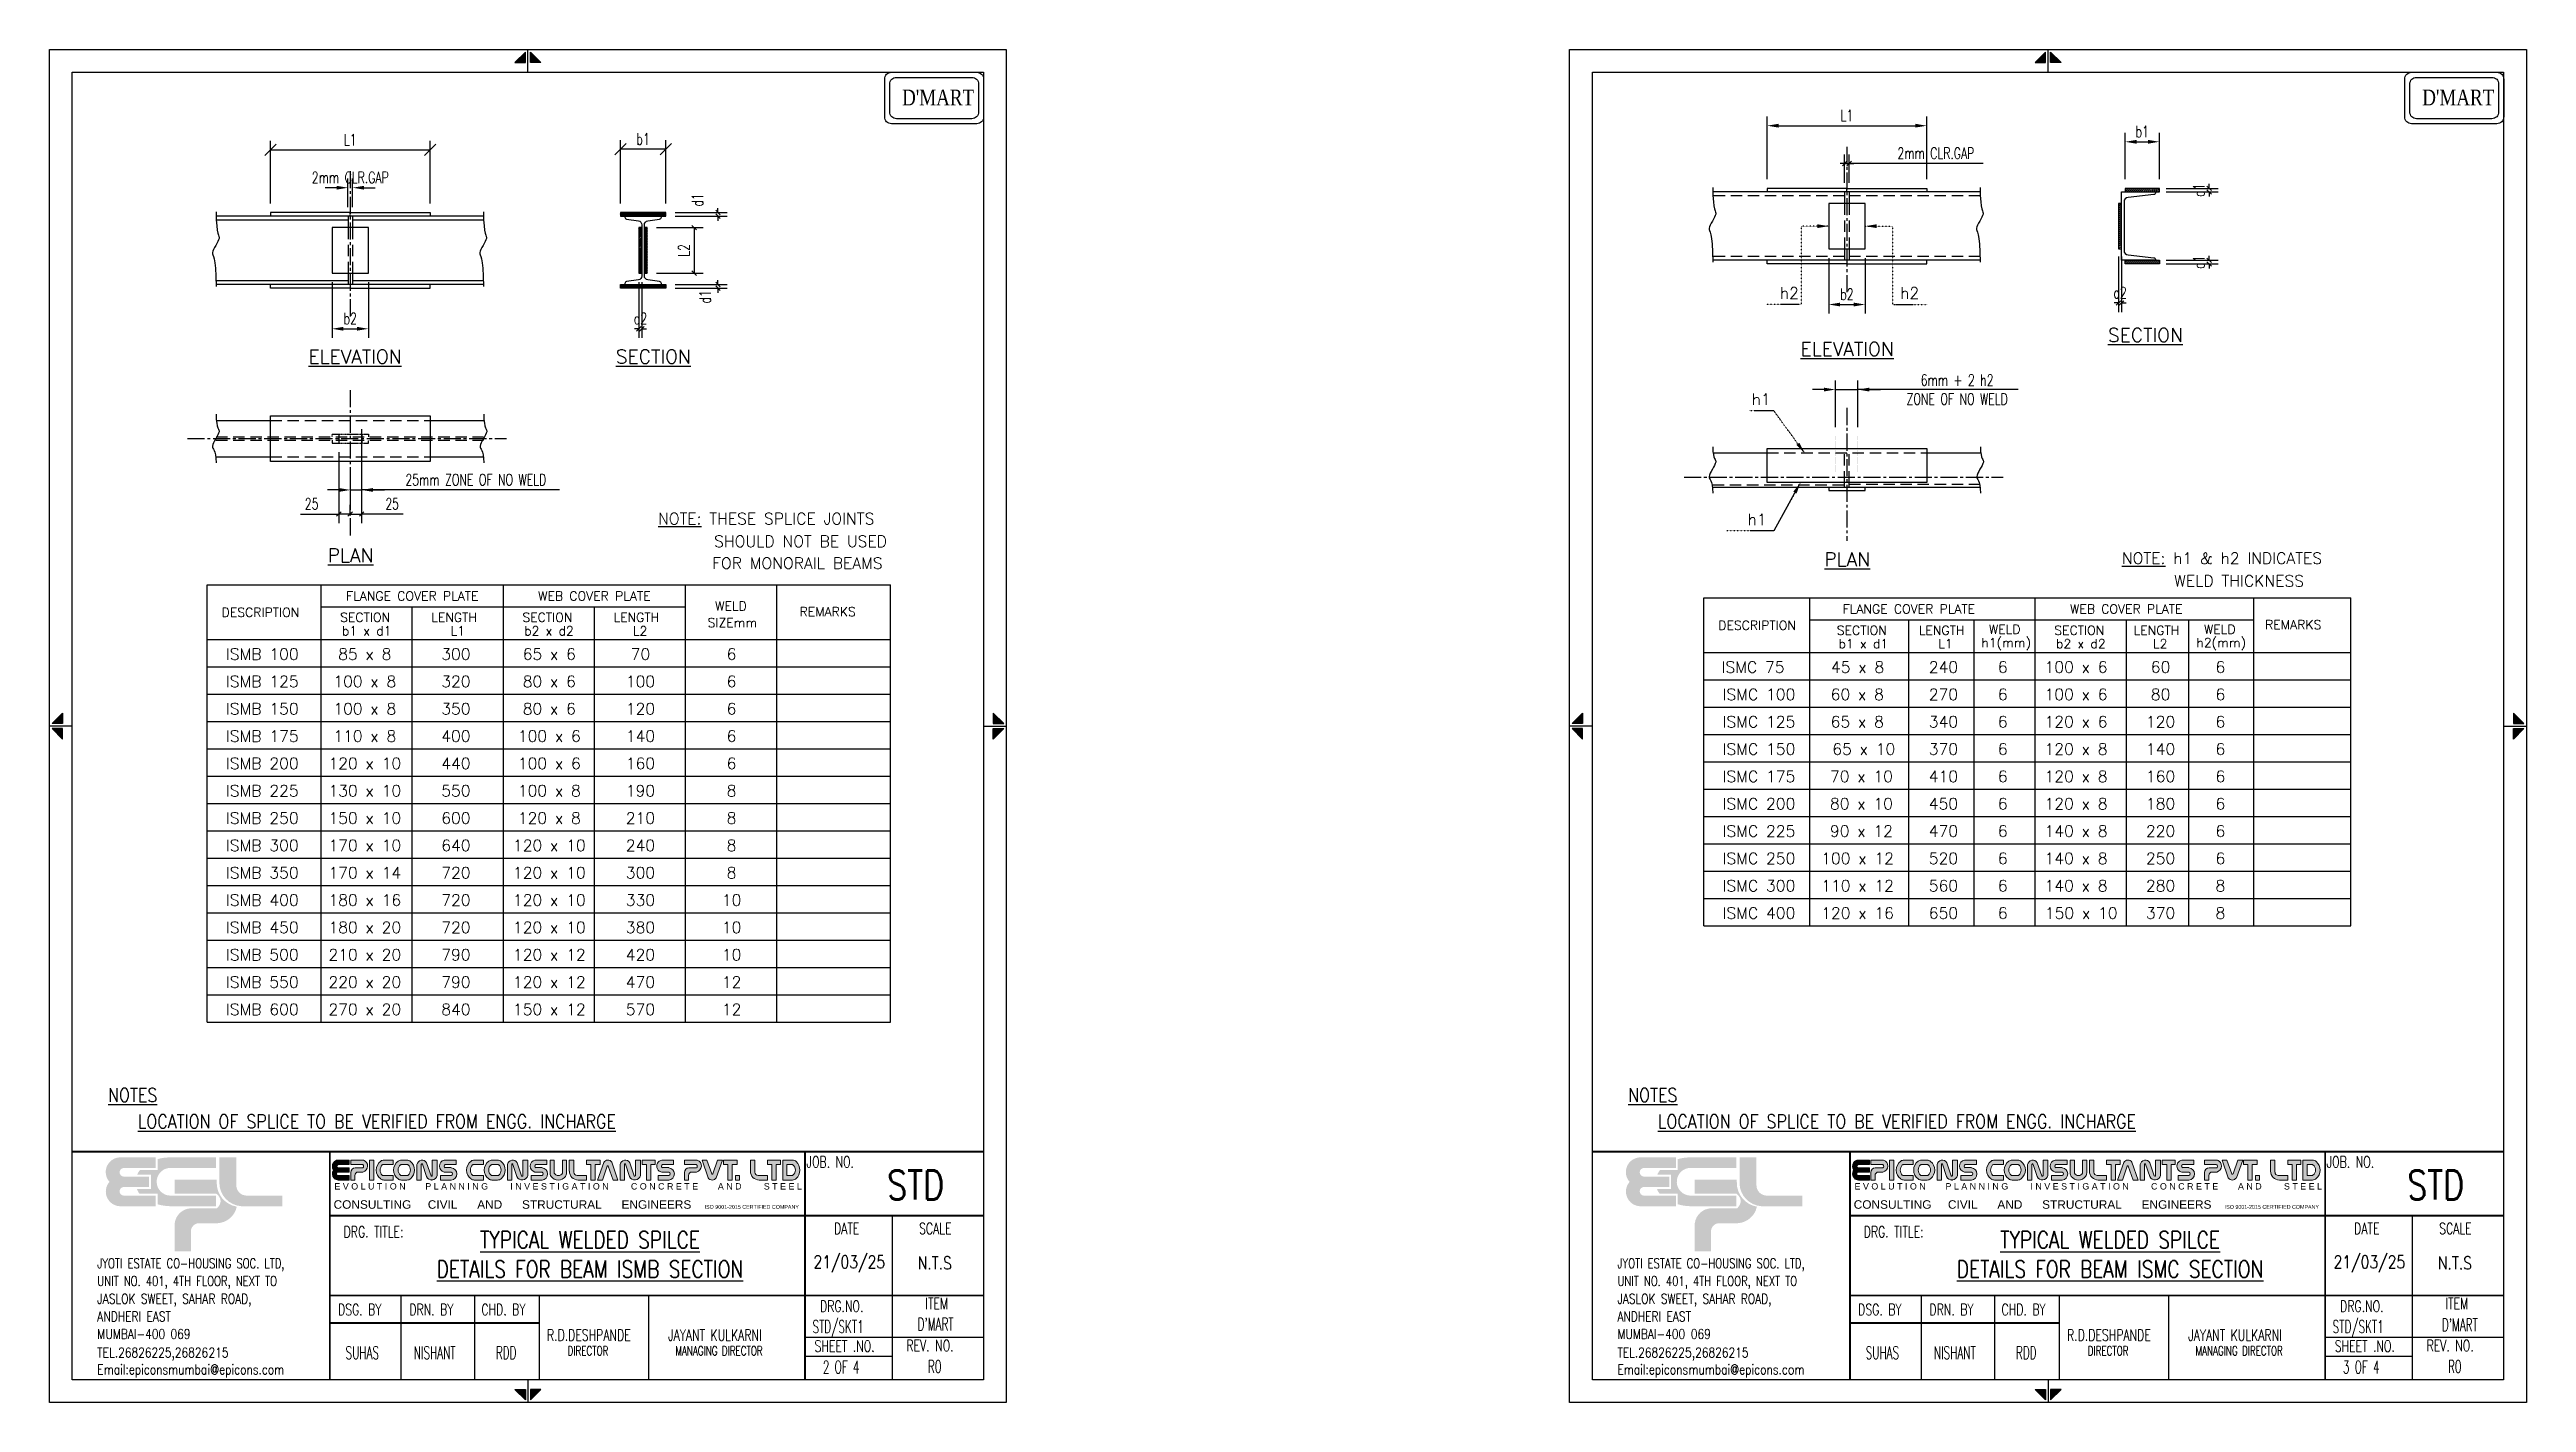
# Model space of a CAD drawing. Header units: millimetres. Extents: x 1506431 to 1626747, y 193580 to 275375.
# Drawn here: x 1537404 to 1591769, y 245675 to 275375 of the extents above; entities that cross this region are included whole.
import ezdxf
from ezdxf.enums import TextEntityAlignment as Align

# ---------------------------------------------------------------- set-up
doc = ezdxf.new("R2010")
doc.units = ezdxf.units.MM
doc.header["$LTSCALE"] = 2
for name, pattern in [('CENTER2', [1.125, 0.75, -0.125, 0.125, -0.125]), ('DOT2', [0.125, 0, -0.125]), ('HIDDEN', [0.375, 0.25, -0.125])]:
    doc.linetypes.add(name, pattern=pattern)
doc.layers.add('00 ECPL LOGO', color=250, linetype='Continuous', lineweight=20)
doc.layers.add('00 ELEV-2', color=9, linetype='Continuous', lineweight=30)
for name, color, linetype in [('3CONRED', 1, 'Continuous'), ('BEAM', 4, 'Continuous'), ('CIV-CEN', 1, 'CENTER2'), ('CIV-DIM', 2, 'Continuous'), ('CIV-DWG', 7, 'Continuous'), ('CIV-STL', 7, 'Continuous'), ('CIV-TBL', 7, 'Continuous'), ('CIV-TIT', 4, 'Continuous'), ('PNA', 8, 'Continuous'), ('S-TEXT', 2, 'Continuous'), ('S-TEXT-1', 4, 'Continuous'), ('S-TITIL', 6, 'Continuous'), ('TEXT', 40, 'Continuous'), ('TEXT (SHEET)', 4, 'Continuous'), ('TEXT NORMAL', 4, 'Continuous'), ('TITEL', 1, 'Continuous'), ('TITLE', 6, 'Continuous')]:
    doc.layers.add(name, color=color, linetype=linetype)
doc.styles.add('ROMAND', font='times.ttf', dxfattribs={"width": 0.7, "height": 1200})
doc.styles.add('ROMANS', font='simplex.shx', dxfattribs={"width": 0.7})
doc.styles.add('SEC. TEXT', font='arial.ttf', dxfattribs={"height": 180})
doc.dimstyles.new('dim100', dxfattribs={"dimtxt": 250, "dimasz": 250, "dimexe": 200, "dimexo": 200, "dimgap": 100, "dimtad": 1, "dimdec": 0, "dimzin": 0, "dimdsep": 46, "dimtxsty": 'ROMANS', "dimcen": 0, "dimclrd": 170, "dimclre": 170, "dimclrt": 4, "dimadec": 0, "dimazin": 0, "dimtfac": 1, "dimtdec": 0, "dimtix": 1, "dimtofl": 0, "dimtmove": 2, "dimatfit": 3, "dimfxl": 0, "dimtolj": 1, "dimtzin": 0, "dimlwd": -1, "dimlwe": -1, "dimarcsym": 0})

msp = doc.modelspace()

# ---------------------------------------------------------------- texts
at = {"layer": 'CIV-TIT', "style": 'ROMANS'}
for s, p in [('%%uSECTION', (1583406.28324, 268957.08519)), ('%%uELEVATION', (1544110.67579, 268485.89935)), ('%%uSECTION', (1550657.40334, 268485.89935)), ('%%uELEVATION', (1576859.55569, 268651.9776)), ('%%uPLAN', (1544010.67579, 264124.22133)), ('%%uPLAN', (1576859.55569, 264036.69998))]:
    msp.add_text(s, height=300, dxfattribs=at).set_placement(p, align=Align.CENTER)
at = {"layer": 'CIV-TIT', "style": 'ROMANS', "width": 0.85}
for s, p in [('%%UNOTES', (1539228.94048, 252276.5)), ('%%UNOTES', (1572593.19719, 252276.5)), ('%%ULOCATION OF SPLICE TO BE VERIFIED FROM ENGG. INCHARGE', (1544587.94048, 251694)), ('%%ULOCATION OF SPLICE TO BE VERIFIED FROM ENGG. INCHARGE', (1577952.19719, 251694))]:
    msp.add_text(s, height=300, dxfattribs=at).set_placement(p, align=Align.CENTER)
at = {"layer": 'S-TEXT', "style": 'ROMANS', "width": 0.8}
for p in [(1554957.02728, 248759.69801), (1588321.284, 248759.69801)]:
    msp.add_text('21/03/25', height=279.415771, dxfattribs=at).set_placement(p, align=Align.MIDDLE_CENTER)
at = {"layer": 'S-TEXT', "style": 'ROMANS'}
for s, width, p in [('N.T.S', 0.8, (1556460.11346, 248738.11094)), ('N.T.S', 0.8, (1589824.37017, 248738.11094)), ('STD/SKT1', 0.6, (1554151.37778, 247340.11163)), ("D'MART", 0.6, (1556456.27313, 247395.61163)), ('STD/SKT1', 0.6, (1587515.63449, 247340.11163)), ("D'MART", 0.6, (1589911.11338, 247381.11163)), ('SUHAS', 0.6, (1543902.03668, 246767.28787)), ('NISHANT', 0.6, (1545397.17546, 246767.28787)), ('RDD', 0.6, (1547200.13645, 246767.28787)), ('SUHAS', 0.6, (1577266.2934, 246767.28787)), ('NISHANT', 0.6, (1578761.43217, 246767.28787)), ('RDD', 0.6, (1580564.39317, 246767.28787)), ('2 OF 4', 0.6, (1554375.87778, 246452.61163)), ('R0', 0.6, (1556684.21728, 246465.11163)), ('3 OF 4', 0.6, (1587740.13449, 246452.61163)), ('R0', 0.6, (1590048.47399, 246465.11163))]:
    msp.add_text(s, height=279.415771, dxfattribs=dict(at, width=width)).set_placement(p, align=Align.MIDDLE_LEFT)
at = {"layer": 'S-TEXT-1', "style": 'ROMANS'}
for s, p in [('h2', (1575589.91438, 270030.54668)), ('%%UNOTE:%%U THESE SPLICE JOINTS', (1553133.81172, 265076.99668))]:
    msp.add_text(s, height=250, dxfattribs=at).set_placement(p, align=Align.MIDDLE_CENTER)
for s, p in [('h2', (1578230.18568, 270030.54668)), ('h1', (1574972.46215, 267697.16978)), ('h1', (1574882.0237, 265058.03376))]:
    msp.add_text(s, height=250, rotation=360, dxfattribs=at).set_placement(p, align=Align.MIDDLE_CENTER)
for s, height, p in [('FOR MONORAIL BEAMS', 250, (1553818.59003, 264100.13452)), ('SHOULD NOT BE USED', 250, (1553887.97313, 264579.31501)), ('%%UNOTE:%%U h1 & h2 INDICATES', 250, (1585086.30881, 264207.77734)), ('WELD THICKNESS', 250, (1585460.37532, 263710.09567)), ('FLANGE COVER PLATE', 200, (1545365.72812, 263379.49942)), ('WEB COVER PLATE', 200, (1549361.84761, 263379.49942)), ('FLANGE COVER PLATE', 200, (1578214.60801, 263095.43725)), ('WEB COVER PLATE', 200, (1582984.16999, 263095.43725)), ('b1 x d1', 200, (1544365.7596, 262615.38113)), ('L1', 200, (1546365.7596, 262615.38113)), ('b2 x d2', 200, (1548365.7596, 262615.38113)), ('L2', 200, (1550365.7596, 262615.38113)), ('SIZEmm', 200, (1552391.97866, 262795.76018)), ('ISMB 100', 250, (1542073.80201, 262102.7415)), ('85 x 8', 250, (1544323.80201, 262102.7415)), ('300', 250, (1546323.80201, 262102.7415)), ('65 x 6', 250, (1548373.80201, 262102.7415)), ('70', 250, (1550373.80201, 262102.7415)), ('6', 250, (1552373.80201, 262102.7415)), ('b1 x d1', 200, (1577214.6395, 262331.31895)), ('L1', 200, (1579014.39549, 262331.31895)), ('h1(mm)', 200, (1580349.89865, 262340.38323)), ('b2 x d2', 200, (1581988.08198, 262331.31895)), ('L2', 200, (1583730.26782, 262331.31895)), ('h2(mm)', 200, (1585069.39962, 262340.38323)), ('ISMB 125', 250, (1542073.80201, 261502.7415)), ('100 x 8', 250, (1544323.80201, 261502.7415)), ('320', 250, (1546323.80201, 261502.7415)), ('80 x 6', 250, (1548373.80201, 261502.7415)), ('100', 250, (1550373.80201, 261502.7415)), ('6', 250, (1552373.80201, 261502.7415)), ('ISMC 75', 250, (1574793.86457, 261818.67933)), ('45 x 8', 250, (1577087.5782, 261818.67933)), ('240', 250, (1578972.4379, 261818.67933)), ('6', 250, (1580274.15185, 261818.67933)), ('100 x 6', 250, (1581882.23561, 261818.67933)), ('60', 250, (1583738.31023, 261818.67933)), ('6', 250, (1585051.22297, 261818.67933)), ('ISMB 150', 250, (1542073.80201, 260902.7415)), ('100 x 8', 250, (1544323.80201, 260902.7415)), ('350', 250, (1546323.80201, 260902.7415)), ('80 x 6', 250, (1548373.80201, 260902.7415)), ('120', 250, (1550373.80201, 260902.7415)), ('6', 250, (1552373.80201, 260902.7415)), ('ISMC 100', 250, (1574922.68191, 261218.67933)), ('60 x 8', 250, (1577081.32058, 261218.67933)), ('270', 250, (1578972.4379, 261218.67933)), ('6', 250, (1580274.15185, 261218.67933)), ('100 x 6', 250, (1581882.23561, 261218.67933)), ('80', 250, (1583738.31023, 261218.67933)), ('6', 250, (1585051.22297, 261218.67933)), ('ISMB 175', 250, (1542073.80201, 260302.7415)), ('110 x 8', 250, (1544323.80201, 260302.7415)), ('400', 250, (1546323.80201, 260302.7415)), ('100 x 6', 250, (1548373.80201, 260302.7415)), ('140', 250, (1550373.80201, 260302.7415)), ('6', 250, (1552373.80201, 260302.7415)), ('ISMC 125', 250, (1574922.68191, 260618.67933)), ('65 x 8', 250, (1577081.32058, 260618.67933)), ('340', 250, (1578972.4379, 260618.67933)), ('6', 250, (1580274.15185, 260618.67933)), ('120 x 6', 250, (1581882.23561, 260618.67933)), ('120', 250, (1583738.31023, 260618.67933)), ('6', 250, (1585051.22297, 260618.67933)), ('ISMC 150', 250, (1574922.68191, 260018.67933)), ('65 x 10', 250, (1577223.99443, 260018.67933)), ('370', 250, (1578972.4379, 260018.67933)), ('6', 250, (1580274.15185, 260018.67933)), ('120 x 8', 250, (1581882.23561, 260018.67933)), ('140', 250, (1583738.31023, 260018.67933)), ('6', 250, (1585051.22297, 260018.67933)), ('ISMB 200', 250, (1542073.80201, 259702.7415)), ('120 x 10', 250, (1544323.80201, 259702.7415)), ('440', 250, (1546323.80201, 259702.7415)), ('100 x 6', 250, (1548373.80201, 259702.7415)), ('160', 250, (1550373.80201, 259702.7415)), ('6', 250, (1552373.80201, 259702.7415)), ('ISMC 175', 250, (1574922.68191, 259418.67933)), ('70 x 10', 250, (1577172.68191, 259418.67933)), ('410', 250, (1578972.4379, 259418.67933)), ('6', 250, (1580274.15185, 259418.67933)), ('120 x 8', 250, (1581882.23561, 259418.67933)), ('160', 250, (1583738.31023, 259418.67933)), ('6', 250, (1585051.22297, 259418.67933)), ('ISMB 225', 250, (1542073.80201, 259102.7415)), ('130 x 10', 250, (1544323.80201, 259102.7415)), ('550', 250, (1546323.80201, 259102.7415)), ('100 x 8', 250, (1548373.80201, 259102.7415)), ('190', 250, (1550373.80201, 259102.7415)), ('8', 250, (1552373.80201, 259102.7415)), ('ISMC 200', 250, (1574922.68191, 258818.67933)), ('80 x 10', 250, (1577172.68191, 258818.67933)), ('450', 250, (1578972.4379, 258818.67933)), ('6', 250, (1580274.15185, 258818.67933)), ('120 x 8', 250, (1581882.23561, 258818.67933)), ('180', 250, (1583738.31023, 258818.67933)), ('6', 250, (1585051.22297, 258818.67933)), ('ISMB 250', 250, (1542073.80201, 258502.7415)), ('150 x 10', 250, (1544323.80201, 258502.7415)), ('600', 250, (1546323.80201, 258502.7415)), ('120 x 8', 250, (1548373.80201, 258502.7415)), ('210', 250, (1550373.80201, 258502.7415)), ('8', 250, (1552373.80201, 258502.7415)), ('ISMC 225', 250, (1574922.68191, 258218.67933)), ('90 x 12', 250, (1577172.68191, 258218.67933)), ('470', 250, (1578972.4379, 258218.67933)), ('6', 250, (1580274.15185, 258218.67933)), ('140 x 8', 250, (1581882.23561, 258218.67933)), ('220', 250, (1583738.31023, 258218.67933)), ('6', 250, (1585051.22297, 258218.67933)), ('ISMB 300', 250, (1542073.80201, 257902.7415)), ('170 x 10', 250, (1544323.80201, 257902.7415)), ('640', 250, (1546323.80201, 257902.7415)), ('120 x 10', 250, (1548373.80201, 257902.7415)), ('240', 250, (1550373.80201, 257902.7415)), ('8', 250, (1552373.80201, 257902.7415)), ('ISMC 250', 250, (1574922.68191, 257618.67933)), ('100 x 12', 250, (1577087.5782, 257618.67933)), ('520', 250, (1578972.4379, 257618.67933)), ('6', 250, (1580274.15185, 257618.67933)), ('140 x 8', 250, (1581882.23561, 257618.67933)), ('250', 250, (1583738.31023, 257618.67933)), ('6', 250, (1585051.22297, 257618.67933)), ('ISMB 350', 250, (1542073.80201, 257302.7415)), ('170 x 14', 250, (1544323.80201, 257302.7415)), ('720', 250, (1546323.80201, 257302.7415)), ('120 x 10', 250, (1548373.80201, 257302.7415)), ('300', 250, (1550373.80201, 257302.7415)), ('8', 250, (1552373.80201, 257302.7415)), ('ISMC 300', 250, (1574922.68191, 257018.67933)), ('110 x 12', 250, (1577087.5782, 257018.67933)), ('560', 250, (1578972.4379, 257018.67933)), ('6', 250, (1580274.15185, 257018.67933)), ('140 x 8', 250, (1581882.23561, 257018.67933)), ('280', 250, (1583738.31023, 257018.67933)), ('8', 250, (1585051.22297, 257018.67933)), ('ISMB 400', 250, (1542073.80201, 256702.7415)), ('180 x 16', 250, (1544323.80201, 256702.7415)), ('720', 250, (1546323.80201, 256702.7415)), ('120 x 10', 250, (1548373.80201, 256702.7415)), ('330', 250, (1550373.80201, 256702.7415)), ('10', 250, (1552373.80201, 256702.7415)), ('ISMB 450', 250, (1542073.80201, 256102.7415)), ('180 x 20', 250, (1544323.80201, 256102.7415)), ('720', 250, (1546323.80201, 256102.7415)), ('120 x 10', 250, (1548373.80201, 256102.7415)), ('380', 250, (1550373.80201, 256102.7415)), ('10', 250, (1552373.80201, 256102.7415)), ('ISMC 400', 250, (1574922.68191, 256418.67933)), ('120 x 16', 250, (1577087.5782, 256418.67933)), ('650', 250, (1578972.4379, 256418.67933)), ('6', 250, (1580274.15185, 256418.67933)), ('150 x 10', 250, (1581996.12439, 256418.67933)), ('370', 250, (1583738.31023, 256418.67933)), ('8', 250, (1585051.22297, 256418.67933)), ('ISMB 500', 250, (1542073.80201, 255502.7415)), ('210 x 20', 250, (1544323.80201, 255502.7415)), ('790', 250, (1546323.80201, 255502.7415)), ('120 x 12', 250, (1548373.80201, 255502.7415)), ('420', 250, (1550373.80201, 255502.7415)), ('10', 250, (1552373.80201, 255502.7415)), ('ISMB 550', 250, (1542073.80201, 254902.7415)), ('220 x 20', 250, (1544323.80201, 254902.7415)), ('790', 250, (1546323.80201, 254902.7415)), ('120 x 12', 250, (1548373.80201, 254902.7415)), ('470', 250, (1550373.80201, 254902.7415)), ('12', 250, (1552373.80201, 254902.7415)), ('ISMB 600', 250, (1542073.80201, 254302.7415)), ('270 x 20', 250, (1544323.80201, 254302.7415)), ('840', 250, (1546323.80201, 254302.7415)), ('150 x 12', 250, (1548373.80201, 254302.7415)), ('570', 250, (1550373.80201, 254302.7415)), ('12', 250, (1552373.80201, 254302.7415))]:
    msp.add_text(s, height=height, dxfattribs=at).set_placement(p, align=Align.MIDDLE)
for s, p in [('WELD', (1552012.76657, 263060.43698)), ('REMARKS', (1553866.27518, 262935.35)), ('SECTION', (1543782.54893, 262811.16945)), ('LENGTH', (1545782.54893, 262811.16945)), ('SECTION', (1547782.54893, 262811.16945)), ('LENGTH', (1549782.54893, 262811.16945)), ('SECTION', (1576631.42882, 262527.10727)), ('LENGTH', (1578431.18481, 262527.10727)), ('WELD', (1579970.68656, 262547.9551)), ('SECTION', (1581404.8713, 262527.10727)), ('LENGTH', (1583147.05714, 262527.10727)), ('WELD', (1584690.18753, 262547.9551)), ('REMARKS', (1586031.95526, 262651.28782))]:
    msp.add_text(s, height=200, dxfattribs=at).set_placement(p)
for p in [(1542034.16843, 262920.84716), (1574883.04832, 262636.78499)]:
    msp.add_text('DESCRIPTION', height=200, dxfattribs=at).set_placement(p, align=Align.CENTER)
at = {"layer": 'S-TITIL', "color": 1, "style": 'ROMANS', "width": 0.8}
for s, height, p in [('STD', 638.297872, (1556413.63943, 250451.88444)), ('STD', 638.297872, (1589777.89614, 250451.88444)), ('%%UTYPICAL WELDED SPILCE', 372.3404255, (1549265.59365, 249246.28961)), ('%%UTYPICAL WELDED SPILCE', 372.3404255, (1582629.85036, 249246.28961)), ('%%UDETAILS FOR BEAM ISMB SECTION', 372.3404255, (1549265.59365, 248602.78961)), ('%%UDETAILS FOR BEAM ISMC SECTION', 372.3404255, (1582629.85036, 248602.78961))]:
    msp.add_text(s, height=height, dxfattribs=at).set_placement(p, align=Align.MIDDLE_CENTER)
at = {"layer": 'TITEL', "color": 2, "linetype": 'Continuous', "style": 'ROMAND', "width": 0.8}
for p in [(1556117.16378, 274149.8208), (1589481.42049, 274149.8208)]:
    msp.add_text("D'MART", height=345.006998, dxfattribs=at).set_placement(p)

# ---------------------------------------------------------------- blocks, each defined once
blk = doc.blocks.new('*D19')
at = {"layer": 'CIV-DIM', "color": 170}
for p, q in [((1544255, 267045), (1544255, 265507)), ((1544005, 266027), (1544005, 265507)), ((1543755, 265707), (1543505, 265707)), ((1544005, 265707), (1544255, 265707)), ((1548597, 265707), (1544255, 265707)), ((1544505, 265707), (1544755, 265707))]:
    blk.add_line(p, q, dxfattribs=at)
at = {"layer": 'CIV-DIM', "color": 170, "lineweight": -2}
for points in [[(1543755, 265749), (1543755, 265666), (1544005, 265707)], [(1544505, 265749), (1544505, 265666), (1544255, 265707)]]:
    blk.add_solid(points, dxfattribs=at)
at = {"layer": 'Defpoints', "color": 0, "lineweight": -2}
for p in [(1544255, 267245), (1544005, 266227), (1544255, 265707)]:
    blk.add_point(p, dxfattribs=at)
at = {"layer": 'CIV-DIM', "color": 4, "insert": (1546760, 265932), "char_height": 250, "attachment_point": 5, "style": 'ROMANS'}
blk.add_mtext('\\A1;25mm ZONE OF NO WELD', dxfattribs=at)
blk = doc.blocks.new('_Oblique')
at = {"color": 0, "linetype": 'ByBlock', "lineweight": -2}
blk.add_line((-0.5, -0.5), (0.5, 0.5), dxfattribs=at)
blk = doc.blocks.new('*D22')
at = {"layer": 'CIV-DIM', "color": 170}
for p, q in [((1542254, 271995), (1542254, 273371)), ((1542254, 273171), (1545756, 273171)), ((1545756, 271995), (1545756, 273371))]:
    blk.add_line(p, q, dxfattribs=at)
at = {"layer": 'Defpoints', "color": 0, "lineweight": -2}
for p in [(1545756, 273171), (1542254, 271795), (1545756, 271795)]:
    blk.add_point(p, dxfattribs=at)
at = {"layer": 'CIV-DIM', "color": 170, "xscale": 250, "yscale": 250, "zscale": 250, "rotation": 180}
blk.add_blockref('_Oblique', (1542254, 273171), dxfattribs=at)
at = {"layer": 'CIV-DIM', "color": 170, "xscale": 250, "yscale": 250, "zscale": 250}
blk.add_blockref('_Oblique', (1545756, 273171), dxfattribs=at)
at = {"layer": 'CIV-DIM', "color": 4, "insert": (1544005, 273396), "char_height": 250, "attachment_point": 5, "style": 'ROMANS'}
blk.add_mtext('\\A1;L1', dxfattribs=at)
blk = doc.blocks.new('*D23')
at = {"layer": 'CIV-DIM', "color": 170}
for p, q in [((1543755, 266537), (1543755, 264978)), ((1542915, 265178), (1543755, 265178)), ((1544005, 265178), (1543755, 265178))]:
    blk.add_line(p, q, dxfattribs=at)
at = {"layer": 'Defpoints', "color": 0, "lineweight": -2}
for p in [(1543755, 266737), (1543755, 265178), (1544005, 265178)]:
    blk.add_point(p, dxfattribs=at)
at = {"layer": 'CIV-DIM', "color": 170, "xscale": 100, "yscale": 100, "zscale": 100, "rotation": 180}
blk.add_blockref('_Oblique', (1543755, 265178), dxfattribs=at)
at = {"layer": 'CIV-DIM', "color": 170, "xscale": 100, "yscale": 100, "zscale": 100}
blk.add_blockref('_Oblique', (1544005, 265178), dxfattribs=at)
at = {"layer": 'CIV-DIM', "color": 4, "insert": (1543157, 265403), "char_height": 250, "attachment_point": 5, "style": 'ROMANS'}
blk.add_mtext('\\A1;25', dxfattribs=at)
blk = doc.blocks.new('*D20')
at = {"layer": 'CIV-DIM', "color": 170}
for p, q in [((1543605, 270266), (1543605, 269045)), ((1544405, 270266), (1544405, 269045)), ((1543855, 269245), (1544155, 269245))]:
    blk.add_line(p, q, dxfattribs=at)
at = {"layer": 'CIV-DIM', "color": 170, "lineweight": -2}
for points in [[(1543855, 269287), (1543855, 269204), (1543605, 269245)], [(1544155, 269287), (1544155, 269204), (1544405, 269245)]]:
    blk.add_solid(points, dxfattribs=at)
at = {"layer": 'Defpoints', "color": 0, "lineweight": -2}
for p in [(1543605, 270466), (1544405, 270466), (1544405, 269245)]:
    blk.add_point(p, dxfattribs=at)
at = {"layer": 'CIV-DIM', "color": 4, "insert": (1544005, 269470), "char_height": 250, "attachment_point": 5, "style": 'ROMANS'}
blk.add_mtext('\\A1;b2', dxfattribs=at)
blk = doc.blocks.new('*D21')
at = {"layer": 'CIV-DIM', "color": 170}
for p, q in [((1543955, 271916), (1543955, 272542)), ((1544055, 271916), (1544055, 272542)), ((1543705, 272342), (1543455, 272342)), ((1544305, 272342), (1544555, 272342))]:
    blk.add_line(p, q, dxfattribs=at)
at = {"layer": 'CIV-DIM', "color": 170, "lineweight": -2}
for points in [[(1543705, 272383), (1543705, 272300), (1543955, 272342)], [(1544305, 272383), (1544305, 272300), (1544055, 272342)]]:
    blk.add_solid(points, dxfattribs=at)
at = {"layer": 'Defpoints', "color": 0, "lineweight": -2}
for p in [(1544055, 272342), (1543955, 271716), (1544055, 271716)]:
    blk.add_point(p, dxfattribs=at)
at = {"layer": 'CIV-DIM', "color": 4, "insert": (1544005, 272567), "char_height": 250, "attachment_point": 5, "style": 'ROMANS'}
blk.add_mtext('\\A1;2mm CLR.GAP', dxfattribs=at)
blk = doc.blocks.new('*D9')
at = {"layer": 'CIV-DIM', "color": 170}
for p, q in [((1550725, 271466), (1551754, 271466)), ((1551554, 271466), (1551554, 270466)), ((1550725, 270466), (1551754, 270466))]:
    blk.add_line(p, q, dxfattribs=at)
at = {"layer": 'Defpoints', "color": 0, "lineweight": -2}
for p in [(1550525, 271466), (1550525, 270466), (1551554, 270466)]:
    blk.add_point(p, dxfattribs=at)
at = {"layer": 'CIV-DIM', "color": 170, "xscale": 100, "yscale": 100, "zscale": 100}
for p, rotation in [((1551554, 271466), 90), ((1551554, 270466), 270)]:
    blk.add_blockref('_Oblique', p, dxfattribs=dict(at, rotation=rotation))
at = {"layer": 'CIV-DIM', "color": 4, "insert": (1551329, 270966), "char_height": 250, "attachment_point": 5, "rotation": 90, "style": 'ROMANS'}
blk.add_mtext('\\A1;L2', dxfattribs=at)
blk = doc.blocks.new('*X4')
at = {"color": 0}
for p, q in [((1356.2, 2628.9), (1361.5, 2634.3)), ((1356.2, 2632.5), (1357.9, 2634.3)), ((1357, 2626.3), (1365, 2634.3)), ((1360.6, 2626.3), (1368.6, 2634.3)), ((1364.1, 2626.3), (1372.1, 2634.3)), ((1367.6, 2626.3), (1375.6, 2634.3)), ((1371.2, 2626.3), (1379.2, 2634.3)), ((1374.7, 2626.3), (1382.7, 2634.3)), ((1378.2, 2626.3), (1386.2, 2634.3)), ((1381.8, 2626.3), (1389.8, 2634.3)), ((1385.3, 2626.3), (1393.3, 2634.3)), ((1388.8, 2626.3), (1396.8, 2634.3)), ((1392.4, 2626.3), (1400.4, 2634.3)), ((1395.9, 2626.3), (1403.9, 2634.3)), ((1399.4, 2626.3), (1407.4, 2634.3)), ((1403, 2626.3), (1411, 2634.3)), ((1406.5, 2626.3), (1414.5, 2634.3)), ((1410.1, 2626.3), (1418.1, 2634.3)), ((1413.6, 2626.3), (1421.6, 2634.3)), ((1417.1, 2626.3), (1425.1, 2634.3)), ((1420.7, 2626.3), (1428.7, 2634.3)), ((1424.2, 2626.3), (1432.2, 2634.3)), ((1427.7, 2626.3), (1435.7, 2634.3)), ((1431.3, 2626.3), (1439.3, 2634.3)), ((1434.8, 2626.3), (1442.8, 2634.3)), ((1438.3, 2626.3), (1446.3, 2634.3)), ((1441.9, 2626.3), (1449.9, 2634.3)), ((1445.4, 2626.3), (1453.4, 2634.3)), ((1448.9, 2626.3), (1456.2, 2633.5)), ((1452.5, 2626.3), (1456.2, 2629.9)), ((1456, 2626.3), (1456.2, 2626.4)), ((1396.9, 2595.5), (1402.7, 2601.3)), ((1396.9, 2599), (1399.2, 2601.3)), ((1396.9, 2591.9), (1403.4, 2598.4)), ((1396.9, 2588.4), (1403.4, 2594.9)), ((1396.9, 2584.9), (1403.4, 2591.3)), ((1396.9, 2581.3), (1403.4, 2587.8)), ((1396.9, 2577.8), (1403.4, 2584.3)), ((1396.9, 2574.2), (1403.4, 2580.7)), ((1396.9, 2570.7), (1403.4, 2577.2)), ((1396.9, 2567.2), (1403.4, 2573.7)), ((1396.9, 2563.6), (1403.4, 2570.1)), ((1396.9, 2560.1), (1403.4, 2566.6)), ((1396.9, 2556.6), (1403.4, 2563.1)), ((1396.9, 2553), (1403.4, 2559.5)), ((1396.9, 2549.5), (1403.4, 2556)), ((1408.9, 2596.8), (1413.3, 2601.3)), ((1408.9, 2600.4), (1409.8, 2601.3)), ((1408.9, 2593.3), (1415.4, 2599.8)), ((1408.9, 2589.8), (1415.4, 2596.3)), ((1408.9, 2586.2), (1415.4, 2592.7)), ((1408.9, 2582.7), (1415.4, 2589.2)), ((1408.9, 2579.2), (1415.4, 2585.7)), ((1408.9, 2575.6), (1415.4, 2582.1)), ((1408.9, 2572.1), (1415.4, 2578.6)), ((1408.9, 2568.6), (1415.4, 2575)), ((1408.9, 2565), (1415.4, 2571.5)), ((1408.9, 2561.5), (1415.4, 2568)), ((1408.9, 2557.9), (1415.4, 2564.4)), ((1408.9, 2554.4), (1415.4, 2560.9)), ((1408.9, 2550.9), (1415.4, 2557.4)), ((1396.9, 2546), (1403.4, 2552.4)), ((1396.9, 2542.4), (1403.4, 2548.9)), ((1396.9, 2538.9), (1403.4, 2545.4)), ((1396.9, 2535.4), (1403.4, 2541.8)), ((1396.9, 2531.8), (1403.4, 2538.3)), ((1396.9, 2528.3), (1403.4, 2534.8)), ((1396.9, 2524.7), (1403.4, 2531.2)), ((1396.9, 2521.2), (1403.4, 2527.7)), ((1396.9, 2517.7), (1403.4, 2524.2)), ((1396.9, 2514.1), (1403.4, 2520.6)), ((1396.9, 2510.6), (1403.4, 2517.1)), ((1396.9, 2507.1), (1403.4, 2513.6)), ((1396.9, 2503.5), (1403.4, 2510)), ((1398.2, 2501.3), (1403.4, 2506.5)), ((1401.7, 2501.3), (1403.4, 2503)), ((1408.9, 2547.3), (1415.4, 2553.8)), ((1408.9, 2543.8), (1415.4, 2550.3)), ((1408.9, 2540.3), (1415.4, 2546.8)), ((1408.9, 2536.7), (1415.4, 2543.2)), ((1408.9, 2533.2), (1415.4, 2539.7)), ((1408.9, 2529.7), (1415.4, 2536.2)), ((1408.9, 2526.1), (1415.4, 2532.6)), ((1408.9, 2522.6), (1415.4, 2529.1)), ((1408.9, 2519.1), (1415.4, 2525.5)), ((1408.9, 2515.5), (1415.4, 2522)), ((1408.9, 2512), (1415.4, 2518.5)), ((1408.9, 2508.5), (1415.4, 2514.9)), ((1408.9, 2504.9), (1415.4, 2511.4)), ((1408.9, 2501.4), (1415.4, 2507.9)), ((1412.3, 2501.3), (1415.4, 2504.3)), ((1356.2, 2473.4), (1359, 2476.3)), ((1356.2, 2469.8), (1362.6, 2476.3)), ((1358.1, 2468.3), (1366.1, 2476.3)), ((1361.7, 2468.3), (1369.7, 2476.3)), ((1365.2, 2468.3), (1373.2, 2476.3)), ((1368.7, 2468.3), (1376.7, 2476.3)), ((1372.3, 2468.3), (1380.3, 2476.3)), ((1375.8, 2468.3), (1383.8, 2476.3)), ((1379.3, 2468.3), (1387.3, 2476.3)), ((1382.9, 2468.3), (1390.9, 2476.3)), ((1386.4, 2468.3), (1394.4, 2476.3)), ((1389.9, 2468.3), (1397.9, 2476.3)), ((1393.5, 2468.3), (1401.5, 2476.3)), ((1397, 2468.3), (1405, 2476.3)), ((1400.5, 2468.3), (1408.5, 2476.3)), ((1404.1, 2468.3), (1412.1, 2476.3)), ((1407.6, 2468.3), (1415.6, 2476.3)), ((1411.2, 2468.3), (1419.2, 2476.3)), ((1414.7, 2468.3), (1422.7, 2476.3)), ((1418.2, 2468.3), (1426.2, 2476.3)), ((1421.8, 2468.3), (1429.8, 2476.3)), ((1425.3, 2468.3), (1433.3, 2476.3)), ((1428.8, 2468.3), (1436.8, 2476.3)), ((1432.4, 2468.3), (1440.4, 2476.3)), ((1435.9, 2468.3), (1443.9, 2476.3)), ((1439.4, 2468.3), (1447.4, 2476.3)), ((1443, 2468.3), (1451, 2476.3)), ((1446.5, 2468.3), (1454.5, 2476.3)), ((1450, 2468.3), (1456.2, 2474.4)), ((1453.6, 2468.3), (1456.2, 2470.8))]:
    blk.add_line(p, q, dxfattribs=at)
blk = doc.blocks.new('*D10')
at = {"layer": 'CIV-DIM', "color": 170}
for p, q in [((1551133, 270216), (1552275, 270216)), ((1552075, 270216), (1552075, 270316)), ((1551133, 270136), (1552275, 270136)), ((1552075, 270136), (1552075, 270036))]:
    blk.add_line(p, q, dxfattribs=at)
at = {"layer": 'Defpoints', "color": 0, "lineweight": -2}
for p in [(1550933, 270216), (1550933, 270136), (1552075, 270136)]:
    blk.add_point(p, dxfattribs=at)
at = {"layer": 'CIV-DIM', "color": 170, "xscale": 100, "yscale": 100, "zscale": 100}
for p, rotation in [((1552075, 270216), 270), ((1552075, 270136), 90)]:
    blk.add_blockref('_Oblique', p, dxfattribs=dict(at, rotation=rotation))
at = {"layer": 'CIV-DIM', "color": 4, "insert": (1551793, 269945), "char_height": 250, "attachment_point": 5, "rotation": 90, "style": 'ROMANS'}
blk.add_mtext('\\A1;d1', dxfattribs=at)
blk = doc.blocks.new('*D11')
at = {"layer": 'CIV-DIM', "color": 170}
for p, q in [((1550340, 270266), (1550340, 269044)), ((1550405, 270266), (1550405, 269044)), ((1550340, 269244), (1550240, 269244)), ((1550405, 269244), (1550505, 269244))]:
    blk.add_line(p, q, dxfattribs=at)
at = {"layer": 'Defpoints', "color": 0, "lineweight": -2}
for p in [(1550340, 270466), (1550405, 270466), (1550340, 269244)]:
    blk.add_point(p, dxfattribs=at)
at = {"layer": 'CIV-DIM', "color": 170, "xscale": 100, "yscale": 100, "zscale": 100}
blk.add_blockref('_Oblique', (1550340, 269244), dxfattribs=at)
at = {"layer": 'CIV-DIM', "color": 170, "xscale": 100, "yscale": 100, "zscale": 100, "rotation": 180}
blk.add_blockref('_Oblique', (1550405, 269244), dxfattribs=at)
at = {"layer": 'CIV-DIM', "color": 4, "insert": (1550373, 269469), "char_height": 250, "attachment_point": 5, "style": 'ROMANS'}
blk.add_mtext('\\A1;d2', dxfattribs=at)
blk = doc.blocks.new('*D12')
at = {"layer": 'CIV-DIM', "color": 170}
for p, q in [((1552075, 271796), (1552075, 271896)), ((1551133, 271796), (1552275, 271796)), ((1551133, 271716), (1552275, 271716)), ((1552075, 271716), (1552075, 271616))]:
    blk.add_line(p, q, dxfattribs=at)
at = {"layer": 'Defpoints', "color": 0, "lineweight": -2}
for p in [(1550933, 271796), (1550933, 271716), (1552075, 271796)]:
    blk.add_point(p, dxfattribs=at)
at = {"layer": 'CIV-DIM', "color": 170, "xscale": 100, "yscale": 100, "zscale": 100}
for p, rotation in [((1552075, 271796), 270), ((1552075, 271716), 90)]:
    blk.add_blockref('_Oblique', p, dxfattribs=dict(at, rotation=rotation))
at = {"layer": 'CIV-DIM', "color": 4, "insert": (1551625, 272073), "char_height": 250, "attachment_point": 5, "rotation": 90, "style": 'ROMANS'}
blk.add_mtext('\\A1;d1', dxfattribs=at)
blk = doc.blocks.new('*D13')
at = {"layer": 'CIV-DIM', "color": 170}
for p, q in [((1549933, 271996), (1549933, 273386)), ((1550933, 273186), (1549933, 273186)), ((1550933, 271996), (1550933, 273386))]:
    blk.add_line(p, q, dxfattribs=at)
at = {"layer": 'Defpoints', "color": 0, "lineweight": -2}
for p in [(1549933, 273186), (1549933, 271796), (1550933, 271796)]:
    blk.add_point(p, dxfattribs=at)
at = {"layer": 'CIV-DIM', "color": 170, "xscale": 250, "yscale": 250, "zscale": 250, "rotation": 180}
blk.add_blockref('_Oblique', (1549933, 273186), dxfattribs=at)
at = {"layer": 'CIV-DIM', "color": 170, "xscale": 250, "yscale": 250, "zscale": 250}
blk.add_blockref('_Oblique', (1550933, 273186), dxfattribs=at)
at = {"layer": 'CIV-DIM', "color": 4, "insert": (1550433, 273411), "char_height": 250, "attachment_point": 5, "style": 'ROMANS'}
blk.add_mtext('\\A1;b1', dxfattribs=at)
blk = doc.blocks.new('*D27')
at = {"layer": 'CIV-DIM', "color": 170}
for p, q in [((1584805, 272328), (1584805, 272428)), ((1583863, 272328), (1585005, 272328)), ((1583863, 272248), (1585005, 272248)), ((1584805, 272248), (1584805, 272148))]:
    blk.add_line(p, q, dxfattribs=at)
at = {"layer": 'Defpoints', "color": 0, "lineweight": -2}
for p in [(1583663, 272328), (1583663, 272248), (1584805, 272328)]:
    blk.add_point(p, dxfattribs=at)
at = {"layer": 'CIV-DIM', "color": 170, "xscale": 100, "yscale": 100, "zscale": 100}
for p, rotation in [((1584805, 272328), 270), ((1584805, 272248), 90)]:
    blk.add_blockref('_Oblique', p, dxfattribs=dict(at, rotation=rotation))
at = {"layer": 'CIV-DIM', "color": 4, "insert": (1584580, 272288), "char_height": 250, "attachment_point": 5, "rotation": 90, "style": 'ROMANS'}
blk.add_mtext('\\A1;d1', dxfattribs=at)
blk = doc.blocks.new('*D28')
at = {"layer": 'CIV-DIM', "color": 170}
for p, q in [((1583863, 270748), (1585005, 270748)), ((1584805, 270748), (1584805, 270848)), ((1583863, 270668), (1585005, 270668)), ((1584805, 270668), (1584805, 270568))]:
    blk.add_line(p, q, dxfattribs=at)
at = {"layer": 'Defpoints', "color": 0, "lineweight": -2}
for p in [(1583663, 270748), (1583663, 270668), (1584805, 270668)]:
    blk.add_point(p, dxfattribs=at)
at = {"layer": 'CIV-DIM', "color": 170, "xscale": 100, "yscale": 100, "zscale": 100}
for p, rotation in [((1584805, 270748), 270), ((1584805, 270668), 90)]:
    blk.add_blockref('_Oblique', p, dxfattribs=dict(at, rotation=rotation))
at = {"layer": 'CIV-DIM', "color": 4, "insert": (1584580, 270708), "char_height": 250, "attachment_point": 5, "rotation": 90, "style": 'ROMANS'}
blk.add_mtext('\\A1;d1', dxfattribs=at)
blk = doc.blocks.new('*X5')
at = {"color": 0}
for p, q in [((1273.9, 2626.3), (1281.9, 2634.3)), ((1273.9, 2630.6), (1277.5, 2634.3)), ((1278.4, 2626.3), (1286.4, 2634.3)), ((1282.8, 2626.3), (1290.8, 2634.3)), ((1287.2, 2626.3), (1295.2, 2634.3)), ((1291.6, 2626.3), (1299.6, 2634.3)), ((1296, 2626.3), (1304, 2634.3)), ((1300.5, 2626.3), (1308.5, 2634.3)), ((1304.9, 2626.3), (1312.9, 2634.3)), ((1309.3, 2626.3), (1317.3, 2634.3)), ((1313.7, 2626.3), (1321.7, 2634.3)), ((1318.1, 2626.3), (1326.1, 2634.3)), ((1322.5, 2626.3), (1330.5, 2634.3)), ((1327, 2626.3), (1335, 2634.3)), ((1331.4, 2626.3), (1339.4, 2634.3)), ((1335.8, 2626.3), (1343.8, 2634.3)), ((1340.2, 2626.3), (1348.2, 2634.3)), ((1344.6, 2626.3), (1348.9, 2630.5)), ((1259.4, 2598.5), (1262.2, 2601.3)), ((1259.4, 2594), (1265.9, 2600.5)), ((1259.4, 2589.6), (1265.9, 2596.1)), ((1259.4, 2585.2), (1265.9, 2591.7)), ((1259.4, 2580.8), (1265.9, 2587.3)), ((1259.4, 2576.4), (1265.9, 2582.9)), ((1259.4, 2572), (1265.9, 2578.4)), ((1259.4, 2567.5), (1265.9, 2574)), ((1259.4, 2563.1), (1265.9, 2569.6)), ((1259.4, 2558.7), (1265.9, 2565.2)), ((1259.4, 2554.3), (1265.9, 2560.8)), ((1259.4, 2549.9), (1265.9, 2556.3)), ((1259.4, 2545.4), (1265.9, 2551.9)), ((1259.4, 2541), (1265.9, 2547.5)), ((1259.4, 2536.6), (1265.9, 2543.1)), ((1259.4, 2532.2), (1265.9, 2538.7)), ((1259.4, 2527.8), (1265.9, 2534.2)), ((1259.4, 2523.3), (1265.9, 2529.8)), ((1259.4, 2518.9), (1265.9, 2525.4)), ((1259.4, 2514.5), (1265.9, 2521)), ((1259.4, 2510.1), (1265.9, 2516.6)), ((1259.4, 2505.7), (1265.9, 2512.2)), ((1259.4, 2501.3), (1265.9, 2507.7)), ((1263.8, 2501.3), (1265.9, 2503.3)), ((1273.9, 2476), (1274.2, 2476.3)), ((1273.9, 2471.5), (1278.6, 2476.3)), ((1275, 2468.3), (1283, 2476.3)), ((1279.5, 2468.3), (1287.5, 2476.3)), ((1283.9, 2468.3), (1291.9, 2476.3)), ((1288.3, 2468.3), (1296.3, 2476.3)), ((1292.7, 2468.3), (1300.7, 2476.3)), ((1297.1, 2468.3), (1305.1, 2476.3)), ((1301.5, 2468.3), (1309.5, 2476.3)), ((1306, 2468.3), (1314, 2476.3)), ((1310.4, 2468.3), (1318.4, 2476.3)), ((1314.8, 2468.3), (1322.8, 2476.3)), ((1319.2, 2468.3), (1327.2, 2476.3)), ((1323.6, 2468.3), (1331.6, 2476.3)), ((1328.1, 2468.3), (1336.1, 2476.3)), ((1332.5, 2468.3), (1340.5, 2476.3)), ((1336.9, 2468.3), (1344.9, 2476.3)), ((1341.3, 2468.3), (1348.8, 2475.8)), ((1345.7, 2468.3), (1348.8, 2471.4))]:
    blk.add_line(p, q, dxfattribs=at)
blk = doc.blocks.new('*D33')
at = {"layer": 'CIV-DIM', "color": 170}
for p, q in [((1576601, 267084), (1576601, 268111)), ((1577093, 267084), (1577093, 268111)), ((1576351, 267911), (1576101, 267911)), ((1576601, 267911), (1577093, 267911)), ((1580615, 267911), (1577093, 267911)), ((1577343, 267911), (1577593, 267911))]:
    blk.add_line(p, q, dxfattribs=at)
at = {"layer": 'CIV-DIM', "color": 170, "lineweight": -2}
for points in [[(1576351, 267952), (1576351, 267869), (1576601, 267911)], [(1577343, 267952), (1577343, 267869), (1577093, 267911)]]:
    blk.add_solid(points, dxfattribs=at)
at = {"layer": 'Defpoints', "color": 0, "lineweight": -2}
for p in [(1577093, 267911), (1576601, 266884), (1577093, 266884)]:
    blk.add_point(p, dxfattribs=at)
at = {"layer": 'CIV-DIM', "color": 4, "insert": (1579273, 267911), "char_height": 250, "attachment_point": 5, "style": 'ROMANS'}
blk.add_mtext('\\A1;6mm + 2 h2\\PZONE OF NO WELD', dxfattribs=at)
blk = doc.blocks.new('*D34')
at = {"layer": 'CIV-DIM', "color": 170}
for p, q in [((1576454, 270798), (1576454, 269578)), ((1577254, 270798), (1577254, 269578)), ((1576704, 269778), (1577004, 269778))]:
    blk.add_line(p, q, dxfattribs=at)
at = {"layer": 'CIV-DIM', "color": 170, "lineweight": -2}
for points in [[(1576704, 269819), (1576704, 269736), (1576454, 269778)], [(1577004, 269819), (1577004, 269736), (1577254, 269778)]]:
    blk.add_solid(points, dxfattribs=at)
at = {"layer": 'Defpoints', "color": 0, "lineweight": -2}
for p in [(1576454, 270998), (1577254, 270998), (1577254, 269778)]:
    blk.add_point(p, dxfattribs=at)
at = {"layer": 'CIV-DIM', "color": 4, "insert": (1576854, 270003), "char_height": 250, "attachment_point": 5, "style": 'ROMANS'}
blk.add_mtext('\\A1;b2', dxfattribs=at)
blk = doc.blocks.new('*D29')
at = {"layer": 'CIV-DIM', "color": 170}
for p, q in [((1582817, 270833), (1582817, 269612)), ((1582881, 270833), (1582881, 269612)), ((1582817, 269812), (1582717, 269812)), ((1582881, 269812), (1582981, 269812))]:
    blk.add_line(p, q, dxfattribs=at)
at = {"layer": 'Defpoints', "color": 0, "lineweight": -2}
for p in [(1582817, 271033), (1582881, 271033), (1582817, 269812)]:
    blk.add_point(p, dxfattribs=at)
at = {"layer": 'CIV-DIM', "color": 170, "xscale": 100, "yscale": 100, "zscale": 100}
blk.add_blockref('_Oblique', (1582817, 269812), dxfattribs=at)
at = {"layer": 'CIV-DIM', "color": 170, "xscale": 100, "yscale": 100, "zscale": 100, "rotation": 180}
blk.add_blockref('_Oblique', (1582881, 269812), dxfattribs=at)
at = {"layer": 'CIV-DIM', "color": 4, "insert": (1582849, 270037), "char_height": 250, "attachment_point": 5, "style": 'ROMANS'}
blk.add_mtext('\\A1;d2', dxfattribs=at)
blk = doc.blocks.new('*D30')
at = {"layer": 'CIV-DIM', "color": 170}
for p, q in [((1575103, 272527), (1575103, 273903)), ((1575353, 273703), (1578355, 273703)), ((1578605, 272527), (1578605, 273903))]:
    blk.add_line(p, q, dxfattribs=at)
at = {"layer": 'CIV-DIM', "color": 170, "lineweight": -2}
for points in [[(1575353, 273745), (1575353, 273662), (1575103, 273703)], [(1578355, 273745), (1578355, 273662), (1578605, 273703)]]:
    blk.add_solid(points, dxfattribs=at)
at = {"layer": 'Defpoints', "color": 0, "lineweight": -2}
for p in [(1578605, 273703), (1575103, 272327), (1578605, 272327)]:
    blk.add_point(p, dxfattribs=at)
at = {"layer": 'CIV-DIM', "color": 4, "insert": (1576854, 273928), "char_height": 250, "attachment_point": 5, "style": 'ROMANS'}
blk.add_mtext('\\A1;L1', dxfattribs=at)
blk = doc.blocks.new('*D31')
at = {"layer": 'CIV-DIM', "color": 170}
for p, q in [((1576804, 272448), (1576804, 273074)), ((1576904, 272448), (1576904, 273074)), ((1576804, 272874), (1576704, 272874)), ((1576804, 272874), (1576904, 272874)), ((1576904, 272874), (1577004, 272874)), ((1579844, 272874), (1576904, 272874))]:
    blk.add_line(p, q, dxfattribs=at)
at = {"layer": 'Defpoints', "color": 0, "lineweight": -2}
for p in [(1576904, 272874), (1576804, 272248), (1576904, 272248)]:
    blk.add_point(p, dxfattribs=at)
at = {"layer": 'CIV-DIM', "color": 170, "xscale": 100, "yscale": 100, "zscale": 100}
blk.add_blockref('_Oblique', (1576804, 272874), dxfattribs=at)
at = {"layer": 'CIV-DIM', "color": 170, "xscale": 100, "yscale": 100, "zscale": 100, "rotation": 180}
blk.add_blockref('_Oblique', (1576904, 272874), dxfattribs=at)
at = {"layer": 'CIV-DIM', "color": 4, "insert": (1578807, 273099), "char_height": 250, "attachment_point": 5, "style": 'ROMANS'}
blk.add_mtext('\\A1;2mm CLR.GAP', dxfattribs=at)
blk = doc.blocks.new('*D32')
at = {"layer": 'CIV-DIM', "color": 170}
for p, q in [((1582961, 272528), (1582961, 273550)), ((1583711, 272528), (1583711, 273550)), ((1583211, 273350), (1583461, 273350))]:
    blk.add_line(p, q, dxfattribs=at)
at = {"layer": 'CIV-DIM', "color": 170, "lineweight": -2}
for points in [[(1583211, 273392), (1583211, 273308), (1582961, 273350)], [(1583461, 273392), (1583461, 273308), (1583711, 273350)]]:
    blk.add_solid(points, dxfattribs=at)
at = {"layer": 'Defpoints', "color": 0, "lineweight": -2}
for p in [(1583711, 273350), (1582961, 272328), (1583711, 272328)]:
    blk.add_point(p, dxfattribs=at)
at = {"layer": 'CIV-DIM', "color": 4, "insert": (1583336, 273575), "char_height": 250, "attachment_point": 5, "style": 'ROMANS'}
blk.add_mtext('\\A1;b1', dxfattribs=at)
blk = doc.blocks.new('MID')
at = {"layer": 'TEXT'}
for p, q in [((0, 0), (10, 0)), ((8.9, 1.1), (4.3, 5.7)), ((4.3, 5.7), (4.3, 1.1)), ((4.3, 1.1), (8.9, 1.1)), ((8.9, -1.1), (4.3, -5.7)), ((4.3, -1.1), (8.9, -1.1)), ((4.3, -5.7), (4.3, -1.1))]:
    blk.add_line(p, q, dxfattribs=at)
for points in [[(4.3, 5.7), (8.9, 1.1), (4.3, 1.1)], [(4.3, -5.7), (8.9, -1.1), (4.3, -1.1)]]:
    blk.add_solid(points, dxfattribs=at)
blk = doc.blocks.new('ecpl logo')
at = {"layer": '00 ECPL LOGO'}
for color, points in [(256, [(351, -827, 0.621111), (586, -1401), (1442, -1401), (1442, -1151), (682, -1151, -0.917622), (682, -948), (1285, -948), (1285, -702), (682, -702, -0.926164), (682, -501), (1442, -501), (1442, -251), (581, -251, 0.621111), (351, -827)]), (152, [(2940, -251), (2940, -863, 0.384329), (3453, -1401), (4422, -1401), (4422, -1151), (3582, -1151, -0.414214), (3340, -908), (3340, -251)]), (140, [(1887, -779), (1887, -1102), (2862, -1102, -0.232111), (2971, -1281, -0.194401), (2883, -1450), (2269, -1450, 0.364674), (1887, -1802), (1887, -2463), (2269, -2463), (2269, -1996, -0.414214), (2462, -1802), (2899, -1802, 0.338499), (3350, -1412, -0.371272), (2877, -839), (2877, -779)])]:
    blk.add_hatch(color=color, dxfattribs=at).paths.add_polyline_path(points)
h = blk.add_hatch(color=253, dxfattribs=at)
h.dxf.hatch_style = 1
h.paths.add_polyline_path([(995, -993, 0.07148), (1056, -1106), (1486, -1106), (1486, -1356, 0.065387), (1776, -1401), (2862, -1401), (2862, -1151), (1776, -1151, -0.910826), (1742, -501), (2862, -501), (2862, -251), (1776, -251, 0.069483), (1486, -291), (1486, -546), (1071, -546, 0.072407), (1003, -657), (1329, -657), (1329, -993)])
blk = doc.blocks.new('A4')
at = {"layer": '00 ECPL LOGO'}
h = blk.add_hatch(color=7, dxfattribs=at)
h.dxf.hatch_style = 1
h.paths.add_polyline_path([(247453, 1047), (247453, 1139), (247221, 1139, 0.261636), (247124, 1085, 0.285841), (247126, 937, 0.344902), (247143, 764, 0.204992), (247225, 729), (247453, 729), (247453, 820), (247230, 820, -1), (247225, 894), (247453, 894), (247453, 977), (247230, 977, -1), (247229, 1047)])
h = blk.add_hatch(color=7, dxfattribs=at)
h.dxf.hatch_style = 1
h.paths.add_polyline_path([(247745, 1139), (247483, 1139), (247483, 1047), (247732, 1047, -0.440545), (247732, 977), (247574, 977, 0.414214), (247483, 886), (247483, 729), (247568, 729), (247568, 825, -0.414214), (247637, 894), (247732, 894, 0.757811)])
h.paths.add_polyline_path([(247957, 1139), (247868, 1139), (247868, 729), (247957, 729)])
h.paths.add_polyline_path([(248355, 1139), (248167, 1139, 0.154275), (248102, 1119, 0.519672), (248102, 750, 0.154275), (248167, 729), (248355, 729), (248355, 820), (248148, 820, -0.210356), (248131, 828, -0.388707), (248131, 1039, -0.210356), (248148, 1047), (248355, 1047)])
h.paths.add_polyline_path([(248643, 1139), (248527, 1139, 0.159018), (248460, 1118, 0.507969), (248460, 751, 0.159018), (248527, 729), (248643, 729, 0.173791), (248715, 755, 0.472311), (248715, 1114, 0.173791)])
h.paths.add_polyline_path([(248651, 1047, -0.185052), (248666, 1041, -0.445894), (248666, 826, -0.185052), (248651, 820), (248522, 820, -0.185052), (248507, 826, -0.445894), (248507, 1041, -0.185052), (248522, 1047)], flags=16)
h.paths.add_polyline_path([(249049, 1084, 0.723435), (248849, 1047), (248849, 729), (248938, 729), (248938, 1047, -0.723435), (248960, 1056), (249044, 801, 0.724077), (249268, 820), (249268, 1139), (249166, 1139), (249166, 822, -0.755661), (249139, 813)])
h.paths.add_polyline_path([(249659, 1139), (249413, 1139, 0.823713), (249413, 892), (249558, 892, -0.713272), (249558, 820), (249337, 820), (249337, 729), (249558, 729, 0.900309), (249558, 984), (249430, 984, -0.746931), (249430, 1047), (249659, 1047)])
h = blk.add_hatch(color=7, dxfattribs=at)
h.dxf.hatch_style = 1
h.paths.add_polyline_path([(250219, 1139), (250031, 1139, 0.154275), (249966, 1119, 0.519672), (249966, 750, 0.154275), (250031, 729), (250219, 729), (250219, 820), (250011, 820, -0.210932), (249995, 828, -0.385278), (249994, 1039, -0.212895), (250011, 1047), (250219, 1047)])
h.paths.add_polyline_path([(250585, 1114, 0.173792), (250513, 1139), (250397, 1139, 0.159018), (250330, 1118, 0.507969), (250330, 751, 0.159018), (250397, 729), (250513, 729, 0.173792), (250585, 755, 0.472311)])
h.paths.add_polyline_path([(250521, 1047, -0.185053), (250536, 1041, -0.445893), (250536, 826, -0.185053), (250521, 820), (250392, 820, -0.185053), (250377, 826, -0.445893), (250377, 1041, -0.185053), (250392, 1047)], flags=16)
h.paths.add_polyline_path([(250717, 1047), (250717, 729), (250806, 729), (250806, 1047, -0.436861), (250818, 1060, -0.319738), (250829, 1052), (250912, 801, 0.724077), (251136, 820), (251136, 1139), (251034, 1139), (251034, 822, -0.755661), (251007, 813), (250917, 1084, 0.723435)])
h.paths.add_polyline_path([(251530, 1139), (251284, 1139, 0.823713), (251284, 892), (251429, 892, -0.713272), (251429, 820), (251208, 820), (251208, 729), (251429, 729, 0.900309), (251429, 984), (251302, 984, -0.746931), (251302, 1047), (251530, 1047)])
h.paths.add_polyline_path([(251683, 1139), (251595, 1139), (251595, 872, 0.160106), (251617, 804, 0.505303), (251913, 804, 0.160106), (251935, 872), (251935, 1139), (251849, 1139), (251849, 872, -0.621318), (251683, 872)])
h.paths.add_polyline_path([(252085, 1139), (251992, 1139), (251992, 911, 0.414214), (252175, 729), (252347, 729), (252347, 820), (252154, 820, -0.414214), (252085, 889)])
h.paths.add_polyline_path([(252628, 1139), (252347, 1139), (252347, 1049), (252439, 1049), (252439, 729), (252527, 729), (252527, 1049), (252628, 1049)])
h.paths.add_polyline_path([(252869, 1097, 0.539211), (252702, 1092), (252571, 729), (252674, 729), (252771, 1014, -0.708617), (252793, 1014), (252895, 729), (252994, 729)])
h.paths.add_polyline_path([(253241, 1084, 0.723435), (253040, 1047), (253040, 729), (253129, 729), (253129, 1047, -0.723435), (253151, 1056), (253235, 801, 0.724077), (253459, 820), (253459, 1139), (253357, 1139), (253357, 822, -0.755661), (253330, 813)])
h.paths.add_polyline_path([(253764, 1139), (253495, 1139), (253495, 1049), (253587, 1049), (253587, 729), (253676, 729), (253676, 1049), (253764, 1049)])
h.paths.add_polyline_path([(254145, 1139), (253916, 1139, 0.157568), (253849, 1118, 0.511532), (253849, 913, 0.157569), (253916, 892), (254044, 892, -0.713272), (254044, 820), (253823, 820), (253823, 729), (254044, 729, 0.900308), (254044, 984), (253921, 984), (253917, 984, -0.722204), (253917, 1049), (254145, 1049)])
h = blk.add_hatch(color=7, dxfattribs=at)
h.dxf.hatch_style = 1
h.paths.add_polyline_path([(254630, 1139), (254369, 1139), (254369, 1047), (254607, 1047, -0.270444), (254627, 1035, -0.26297), (254627, 989, -0.270444), (254607, 977), (254460, 977, 0.414214), (254369, 886), (254369, 729), (254454, 729), (254454, 825, -0.414214), (254522, 894), (254618, 894, 0.757811)])
h.paths.add_polyline_path([(254830, 1139), (254731, 1139), (254856, 772, 0.539211), (255024, 777), (255155, 1139), (255051, 1139), (254954, 855, -0.708617), (254932, 855)])
h.paths.add_polyline_path([(255452, 1139), (255171, 1139), (255171, 1049), (255262, 1049), (255262, 729), (255351, 729), (255351, 1049), (255452, 1049)])
h.paths.add_polyline_path([(255820, 1139), (255727, 1139), (255727, 911, 0.414214), (255910, 729), (256082, 729), (256082, 820), (255889, 820, -0.414214), (255820, 889)])
h.paths.add_polyline_path([(255502, 820), (255418, 820), (255418, 729), (255502, 729)])
h = blk.add_hatch(color=7, dxfattribs=at)
h.dxf.hatch_style = 1
h.paths.add_polyline_path([(256082, 1139), (256082, 1049), (256173, 1049), (256173, 729), (256262, 729), (256262, 1049), (256350, 1049), (256350, 1139)])
h.paths.add_polyline_path([(256394, 1139), (256394, 729), (256595, 729, 0.189446), (256673, 760, 0.435754), (256673, 1109, 0.189446), (256595, 1139)])
h.paths.add_polyline_path([(256598, 1049, -0.519112), (256598, 820), (256481, 820), (256481, 1049)], flags=16)
at = {"layer": '00 ECPL LOGO', "color": 7}
for p, q in [((247453, 1139), (247221, 1139)), ((247230, 1047), (247453, 1047)), ((247453, 1047), (247453, 1139)), ((247745, 1139), (247483, 1139)), ((247483, 1139), (247483, 1047)), ((247732, 1047), (247483, 1047)), ((247868, 1139), (247957, 1139)), ((247868, 1139), (247868, 729)), ((247957, 1139), (247957, 729)), ((248148, 1047), (248355, 1047)), ((248167, 1139), (248355, 1139)), ((248355, 1047), (248355, 1139)), ((248522, 1047), (248651, 1047)), ((248527, 1139), (248643, 1139)), ((248849, 1047), (248849, 729)), ((248938, 1047), (248938, 729)), ((248960, 1056), (249044, 801)), ((249049, 1084), (249139, 813)), ((249166, 1139), (249268, 1139)), ((249268, 1139), (249166, 1139)), ((249166, 1139), (249166, 820)), ((249268, 1139), (249268, 820)), ((249268, 1047), (249268, 1047)), ((249413, 1139), (249659, 1139)), ((249659, 1139), (249413, 1139)), ((249430, 1047), (249659, 1047)), ((249659, 1047), (249659, 1139)), ((250011, 1047), (250219, 1047)), ((250219, 1139), (250031, 1139)), ((250219, 1047), (250219, 1139)), ((250392, 1047), (250521, 1047)), ((250397, 1139), (250513, 1139)), ((250717, 1047), (250717, 729)), ((250806, 1047), (250806, 729)), ((250829, 1052), (250912, 801)), ((250917, 1084), (251007, 813)), ((251034, 1139), (251136, 1139)), ((251034, 1139), (251136, 1139)), ((251136, 1139), (251034, 1139)), ((251034, 1139), (251034, 820)), ((251136, 1139), (251136, 820)), ((251136, 1047), (251136, 1047)), ((251284, 1139), (251530, 1139)), ((251284, 1139), (251530, 1139)), ((251530, 1139), (251284, 1139)), ((251302, 1047), (251530, 1047)), ((251530, 1047), (251530, 1139)), ((251595, 1139), (251683, 1139)), ((251683, 1139), (251595, 1139)), ((251595, 1139), (251595, 872)), ((251683, 1139), (251683, 872)), ((251849, 1139), (251935, 1139)), ((251935, 1139), (251849, 1139)), ((251849, 1139), (251849, 872)), ((251935, 1139), (251935, 872)), ((251992, 1139), (252085, 1139)), ((252085, 1139), (251992, 1139)), ((251992, 911), (251992, 1139)), ((252085, 889), (252085, 1139)), ((252347, 1139), (252628, 1139)), ((252628, 1139), (252347, 1139)), ((252347, 1139), (252347, 1049)), ((252347, 1049), (252439, 1049)), ((252439, 729), (252439, 1049)), ((252527, 729), (252527, 1049)), ((252527, 1049), (252628, 1049)), ((252571, 729), (252702, 1092)), ((252628, 1139), (252628, 1049)), ((252994, 729), (252869, 1097)), ((253040, 1047), (253040, 729)), ((253129, 1047), (253129, 729)), ((253151, 1056), (253235, 801)), ((253241, 1084), (253330, 813)), ((253357, 1139), (253459, 1139)), ((253357, 1139), (253459, 1139)), ((253459, 1139), (253357, 1139)), ((253357, 1139), (253459, 1139)), ((253357, 1139), (253357, 820)), ((253459, 1139), (253459, 820)), ((253459, 1047), (253459, 1047)), ((253495, 1139), (253764, 1139)), ((253764, 1139), (253495, 1139)), ((253495, 1139), (253764, 1139)), ((253495, 1139), (253764, 1139)), ((253764, 1139), (253495, 1139)), ((253495, 1139), (253495, 1049)), ((253495, 1049), (253587, 1049)), ((253495, 1049), (253587, 1049)), ((253587, 729), (253587, 1049)), ((253676, 729), (253676, 1049)), ((253676, 1049), (253764, 1049)), ((253676, 1049), (253764, 1049)), ((253764, 1139), (253764, 1049)), ((253899, 1139), (254145, 1139)), ((253899, 1139), (254145, 1139)), ((254145, 1139), (253916, 1139)), ((253917, 1049), (254145, 1049)), ((254145, 1047), (254145, 1139)), ((254630, 1139), (254369, 1139)), ((254369, 1139), (254369, 1047)), ((254607, 1047), (254369, 1047)), ((254830, 1139), (254731, 1139)), ((254830, 1139), (254731, 1139)), ((254731, 1139), (254856, 772)), ((254830, 1139), (254932, 855)), ((255051, 1139), (254954, 855)), ((255155, 1139), (255024, 777)), ((255155, 1139), (255051, 1139)), ((255097, 1139), (255051, 1139)), ((255155, 1139), (255051, 1139)), ((255171, 1139), (255452, 1139)), ((255452, 1139), (255171, 1139)), ((255171, 1139), (255452, 1139)), ((255171, 1139), (255452, 1139)), ((255171, 1139), (255452, 1139)), ((255171, 1139), (255171, 1049)), ((255171, 1049), (255262, 1049)), ((255171, 1049), (255262, 1049)), ((255262, 729), (255262, 1049)), ((255351, 729), (255351, 1049)), ((255351, 1049), (255452, 1049)), ((255351, 1049), (255452, 1049)), ((255452, 1139), (255452, 1049)), ((255727, 1139), (255820, 1139)), ((255820, 1139), (255727, 1139)), ((255727, 911), (255727, 1139)), ((255820, 889), (255820, 1139)), ((256082, 1139), (256350, 1139)), ((256350, 1139), (256082, 1139)), ((256082, 1139), (256082, 1049)), ((256082, 1049), (256173, 1049)), ((256173, 1049), (256082, 1049)), ((256173, 729), (256173, 1049)), ((256262, 729), (256262, 1049)), ((256262, 1049), (256350, 1049)), ((256262, 1049), (256350, 1049)), ((256350, 1049), (256262, 1049)), ((256350, 1139), (256350, 1049)), ((256394, 1139), (256595, 1139)), ((256394, 1139), (256394, 729)), ((256481, 1049), (256481, 820)), ((256481, 1049), (256590, 1049)), ((247225, 894), (247453, 894)), ((247453, 820), (247225, 820)), ((247225, 729), (247453, 729)), ((247453, 977), (247230, 977)), ((247453, 894), (247453, 977)), ((247453, 729), (247453, 820)), ((247483, 886), (247483, 729)), ((247483, 729), (247568, 729)), ((247568, 825), (247568, 729)), ((247732, 977), (247574, 977)), ((247637, 894), (247732, 894)), ((247868, 729), (247957, 729)), ((248148, 820), (248355, 820)), ((248167, 729), (248355, 729)), ((248355, 729), (248355, 820)), ((248522, 820), (248651, 820)), ((248643, 729), (248527, 729)), ((248849, 729), (248938, 729)), ((249148, 729), (249166, 729)), ((249166, 730), (249166, 729)), ((249268, 820), (249268, 820)), ((249337, 729), (249337, 820)), ((249337, 820), (249558, 820)), ((249337, 729), (249558, 729)), ((249337, 729), (249558, 729)), ((249558, 892), (249413, 892)), ((249558, 984), (249430, 984)), ((250011, 820), (250219, 820)), ((250031, 729), (250219, 729)), ((250219, 729), (250219, 820)), ((250392, 820), (250521, 820)), ((250397, 729), (250513, 729)), ((250717, 729), (250806, 729)), ((250717, 729), (250806, 729)), ((250717, 729), (250806, 729)), ((251208, 729), (251208, 820)), ((251208, 820), (251429, 820)), ((251208, 820), (251429, 820)), ((251208, 729), (251429, 729)), ((251208, 729), (251429, 729)), ((251208, 729), (251429, 729)), ((251429, 892), (251284, 892)), ((251429, 984), (251302, 984)), ((252154, 820), (252347, 820)), ((252175, 729), (252347, 729)), ((252175, 729), (252347, 729)), ((252347, 820), (252347, 729)), ((252439, 729), (252527, 729)), ((252439, 729), (252527, 729)), ((252571, 729), (252674, 729)), ((252628, 729), (252674, 729)), ((252674, 729), (252771, 1014)), ((252895, 729), (252793, 1014)), ((252895, 729), (252994, 729)), ((252895, 729), (252994, 729)), ((253040, 729), (253129, 729)), ((253040, 729), (253129, 729)), ((253040, 729), (253129, 729)), ((253459, 820), (253459, 820)), ((253587, 729), (253676, 729)), ((253587, 729), (253676, 729)), ((253587, 729), (253676, 729)), ((253587, 729), (253676, 729)), ((253823, 729), (253823, 820)), ((253823, 820), (254044, 820)), ((253823, 820), (254044, 820)), ((253823, 820), (254044, 820)), ((253823, 729), (254044, 729)), ((253823, 729), (254044, 729)), ((253823, 729), (254044, 729)), ((253823, 729), (254044, 729)), ((253823, 729), (254044, 729)), ((254044, 892), (253899, 892)), ((253916, 892), (254034, 892)), ((254044, 984), (253917, 984)), ((253921, 984), (254044, 984)), ((254369, 886), (254369, 729)), ((254369, 729), (254454, 729)), ((254454, 825), (254454, 729)), ((254607, 977), (254460, 977)), ((254522, 894), (254618, 894)), ((255262, 729), (255351, 729)), ((255262, 729), (255351, 729)), ((255262, 729), (255351, 729)), ((255889, 820), (256082, 820)), ((255910, 729), (256082, 729)), ((255910, 729), (256082, 729)), ((256082, 820), (256082, 729)), ((256173, 729), (256262, 729)), ((256173, 729), (256262, 729)), ((256173, 729), (256262, 729)), ((256173, 729), (256262, 729)), ((256187, 729), (256262, 729)), ((256187, 729), (256262, 729)), ((256187, 729), (256262, 729)), ((256187, 729), (256262, 729)), ((256394, 729), (256595, 729)), ((256481, 820), (256590, 820))]:
    blk.add_line(p, q, dxfattribs=at)
blk.add_lwpolyline([(255418, 820), (255502, 820), (255502, 729), (255418, 729)], close=True, dxfattribs=at)
for centre, radius, start, end in [((247244, 1012), 140, 148.648, 212.4563), ((247221, 1026), 114, 90, 148.648), ((247230, 1012), 34.7, 88.7637, 271.2363), ((247704, 1018), 128, 282.7188, 71.3398), ((247700, 1012), 47, 312.4487, 47.5513), ((248232, 934), 225, 125.0807, 234.9193), ((248247, 934), 157, 137.5171, 222.4829), ((248167, 1026), 114, 90, 125.0807), ((248148, 1024), 22.8, 90, 137.5171), ((248593, 934), 227, 126.1417, 233.8583), ((248603, 934), 144, 131.9364, 228.0636), ((248527, 1026), 114, 90, 126.1417), ((248522, 1024), 22.8, 90, 131.9364), ((248643, 1026), 114, 50.5638, 90), ((248651, 1024), 22.8, 48.0636, 90), ((248569, 934), 144, 311.9364, 48.0636), ((248568, 934), 232, 309.4362, 50.5638), ((248955, 1032), 107, 28.75, 172.2831), ((248950, 1048), 12.7, 40.0191, 183.5523), ((249437, 1016), 126, 101.0425, 258.9575), ((249440, 1015), 32.9, 106.4856, 253.5144), ((250095, 934), 225, 125.0807, 234.9193), ((250111, 934), 158, 138.0741, 222.3563), ((250031, 1026), 114, 90, 125.0807), ((250011, 1024), 22.8, 90, 138.0741), ((250463, 934), 227, 126.1417, 233.8583), ((250473, 934), 144, 131.9364, 228.0636), ((250397, 1026), 114, 90, 126.1417), ((250392, 1024), 22.8, 90, 131.9364), ((250513, 1026), 114, 50.5638, 90), ((250521, 1024), 22.8, 48.0636, 90), ((250439, 934), 144, 311.9364, 48.0636), ((250438, 934), 232, 309.4362, 50.5638), ((250823, 1032), 107, 28.75, 172.2831), ((250818, 1048), 12.7, 89.1577, 183.5523), ((250818, 1049), 11.4, 18.2334, 89.1577), ((251308, 1016), 126, 101.0425, 258.9575), ((251311, 1015), 32.9, 106.4856, 253.5144), ((252787, 1039), 100, 35.166, 148.5022), ((253147, 1032), 107, 28.75, 172.2831), ((253142, 1048), 12.7, 40.0191, 183.5523), ((253923, 1016), 126, 125.818, 234.182), ((253916, 1026), 114, 90, 125.818), ((253927, 1016), 34.4, 108.3261, 238.1957), ((254607, 1024), 22.8, 29.4672, 90), ((254590, 1018), 128, 282.7188, 71.3398), ((254586, 1012), 47, 330.5328, 29.4672), ((256590, 1026), 22.8, 51.4816, 90), ((256595, 1026), 114, 47.0907, 90), ((256517, 935), 140, 308.5184, 51.4816), ((256511, 934), 238, 312.9093, 47.0907), ((247244, 861), 140, 147.5437, 223.6612), ((247225, 843), 114, 223.6612, 270), ((247228, 857), 36.8, 94.0242, 265.9758), ((247574, 886), 91.1, 90, 180), ((247637, 825), 68.3, 90, 180), ((248167, 843), 114, 234.9193, 270), ((248148, 843), 22.8, 222.4829, 270), ((248527, 843), 114, 233.8583, 270), ((248522, 843), 22.8, 228.0636, 270), ((248643, 843), 114, 270, 309.4362), ((248651, 843), 22.8, 270, 311.9364), ((249153, 847), 118, 203.2219, 346.755), ((249151, 821), 15, 214.0796, 357.6127), ((249544, 856), 128, 276.006, 83.994), ((249546, 856), 37.8, 289.0016, 70.9984), ((250031, 843), 114, 234.9193, 270), ((250011, 843), 22.8, 222.3563, 270), ((250397, 843), 114, 233.8583, 270), ((250392, 843), 22.8, 228.0636, 270), ((250513, 843), 114, 270, 309.4362), ((250521, 843), 22.8, 270, 311.9364), ((251021, 847), 118, 203.2219, 346.8516), ((251019, 821), 15, 214.0796, 357.6127), ((251416, 856), 128, 276.006, 83.994), ((251417, 856), 37.8, 289.0016, 70.9984), ((251708, 872), 114, 180, 216.3848), ((251765, 913), 184, 216.3848, 323.6152), ((251766, 913), 92.7, 206.2931, 333.7069), ((251821, 872), 114, 323.6152, 0), ((252175, 911), 182, 180, 270), ((252154, 889), 68.3, 180, 270), ((252782, 1010), 11.4, 19.7665, 161.0546), ((253344, 847), 118, 203.2219, 346.755), ((253343, 821), 15, 214.0796, 357.6127), ((253916, 1006), 114, 234.182, 270), ((253921, 1006), 22.8, 238.1957, 270), ((254031, 856), 128, 276.006, 83.994), ((254032, 856), 37.8, 289.0016, 70.9984), ((254460, 886), 91.1, 90, 180), ((254522, 825), 68.3, 90, 180), ((254607, 1000), 22.8, 270, 330.5328), ((254938, 829), 100, 215.166, 328.5022), ((254943, 859), 11.4, 199.7665, 341.0546), ((255910, 911), 182, 180, 270), ((255889, 889), 68.3, 180, 270), ((256590, 843), 22.8, 270, 308.5184), ((256595, 843), 114, 270, 312.9093)]:
    blk.add_arc(centre, radius, start, end, dxfattribs=at)
at = {"layer": '3CONRED'}
for p, q in [((258658, -3392), (258658, -8)), ((260538, -2522), (256855, -2522))]:
    blk.add_line(p, q, dxfattribs=at)
at = {"layer": 'PNA', "color": 5}
for p, q in [((248525, -3392), (248525, -1653)), ((250040, -3392), (250040, -1653)), ((251377, -3392), (251377, -1653)), ((253633, -3392), (253633, -1653)), ((256855, -2908), (258658, -2908))]:
    blk.add_line(p, q, dxfattribs=at)
at = {"layer": 'PNA', "color": 4}
blk.add_lwpolyline([(261008, -3862), (241268, -3862), (241268, 24056), (261008, 24056)], close=True, dxfattribs=at)
at = {"layer": 'PNA', "color": 3}
blk.add_lwpolyline([(260538, -3392), (241738, -3392), (241738, 23586), (260538, 23586)], close=True, dxfattribs=at)
at = {"layer": 'PNA', "color": 1, "const_width": 37.6}
for points in [[(241738, 1314), (260538, 1314)], [(247053, -3392), (247053, 1314)], [(256855, -3392), (256855, 1314)], [(247053, -8), (260538, -8)], [(247053, -1653), (260538, -1653)], [(247053, -2221), (251377, -2221)]]:
    blk.add_lwpolyline(points, dxfattribs=at)
at = {"layer": '00 ELEV-2', "xscale": 0.8756090370211822, "yscale": 0.8756090370211822, "zscale": 0.8756090370211822}
blk.add_blockref('ecpl logo', (242198, 1415), dxfattribs=at)
at = {"layer": 'TEXT (SHEET)', "color": 4, "yscale": 47, "zscale": 47, "rotation": 270}
for p, xscale in [((251138, 23586), -47), ((251138, -3392), 47)]:
    blk.add_blockref('MID', p, dxfattribs=dict(at, xscale=xscale))
at = {"layer": 'TEXT (SHEET)', "color": 4, "yscale": 47, "zscale": 47}
for p, xscale in [((241738, 10097), -47), ((260538, 10097), 47)]:
    blk.add_blockref('MID', p, dxfattribs=dict(at, xscale=xscale))
at = {"layer": '00 ECPL LOGO', "color": 7, "attachment_point": 1, "style": 'SEC. TEXT'}
for s, insert, char_height, width in [('E V O L U T I O N        P L A N N I N G         I N V E S T I G A T I O N         C O N C R E T E        A N D         S T E E L', (247146, 664), 131.341, 390085.8), ('CONSULTING     CIVIL      AND      STRUCTURAL      ENGINEERS', (247129, 311), 175.12, 434094.76), ('ISO 9001-2015 CERTIFIED COMPANY', (254783, 213), 78.8, 380266.94)]:
    blk.add_mtext(s, dxfattribs=dict(at, insert=insert, char_height=char_height, width=width))
at = {"layer": 'S-TEXT-1', "style": 'ROMANS'}
for s, height, width, p in [('JYOTI ESTATE CO-HOUSING SOC. LTD,', 201.97, 0.75, (242254, -1091, 6)), ('UNIT NO. 401, 4TH FLOOR, NEXT TO', 201.97, 0.75, (242254, -1457, 6)), ('ANDHERI EAST', 201.23, 0.8, (242254, -2188, 6)), ('JASLOK SWEET, SAHAR ROAD,', 201.23, 0.8, (242254, -1823, 6)), ('MUMBAI-400 069', 201.23, 0.8, (242254, -2549, 6)), ('TEL.26826225,26826215', 201.23, 0.8, (242254, -2932, 6)), ('Email:epiconsmumbai@epicons.com', 201.23, 0.8, (242254, -3281, 6))]:
    blk.add_text(s, height=height, dxfattribs=dict(at, width=width)).set_placement(p)
at = {"layer": 'TEXT (SHEET)', "style": 'ROMANS', "width": 0.7}
for s, height, p in [(' JOB. NO.', 235, (256773, 986)), (' DRG. TITLE:', 235, (247223, -458)), ('DATE', 235, (257454, -389)), ('SCALE', 235, (259208, -389)), (' DRG.NO.', 235, (257052, -1993)), ('ITEM', 235, (259336, -1934)), ('DIRECTOR', 188, (251957, -2889)), (' MANAGING DIRECTOR', 188, (254091, -2889)), ('SHEET .NO.', 235, (257052, -2816)), (' REV. NO.', 235, (258835, -2804))]:
    blk.add_text(s, height=height, dxfattribs=at).set_placement(p)
at = {"layer": 'TEXT NORMAL', "style": 'ROMANS', "width": 0.7}
for s, p in [(' DSG. BY', (247108, -2061)), (' DRN. BY', (248579, -2061)), (' CHD. BY', (250066, -2061))]:
    blk.add_text(s, height=235, dxfattribs=at).set_placement(p)
at = {"layer": 'TITLE', "color": 4, "style": 'ROMANS', "width": 0.7}
for s, p in [('R.D.DESHPANDE', (251531, -2588)), (' JAYANT KULKARNI', (253918, -2588))]:
    blk.add_text(s, height=235, dxfattribs=at).set_placement(p)
blk = doc.blocks.new('*D14')
at = {"layer": 'CIV-DIM', "color": 170}
for p, q in [((1544255, 266537), (1544255, 264978)), ((1544005, 265146), (1544005, 265378)), ((1544005, 265178), (1544255, 265178)), ((1545166, 265178), (1544255, 265178))]:
    blk.add_line(p, q, dxfattribs=at)
at = {"layer": 'Defpoints', "color": 0, "lineweight": -2}
for p in [(1544255, 266737), (1544005, 264946), (1544255, 265178)]:
    blk.add_point(p, dxfattribs=at)
at = {"layer": 'CIV-DIM', "color": 170, "xscale": 100, "yscale": 100, "zscale": 100, "rotation": 180}
blk.add_blockref('_Oblique', (1544005, 265178), dxfattribs=at)
at = {"layer": 'CIV-DIM', "color": 170, "xscale": 100, "yscale": 100, "zscale": 100}
blk.add_blockref('_Oblique', (1544255, 265178), dxfattribs=at)
at = {"layer": 'CIV-DIM', "color": 4, "insert": (1544925, 265403), "char_height": 250, "attachment_point": 5, "style": 'ROMANS'}
blk.add_mtext('\\A1;25', dxfattribs=at)

# ---------------------------------------------------------------- dimensions: what is measured, and where the dimension line sits
at = {"layer": 'CIV-DIM'}
for base, p1, p2, text, picture, middle in [((1578604.99391, 273703.29963), (1575103.18048, 272327.45787), (1578604.99391, 272327.45787), 'L1', '*D30', (1576854.0872, 273928.29963)), ((1583711.42592, 273349.91134), (1582961.42592, 272327.86885), (1583711.42592, 272327.86885), 'b1', '*D32', (1583336.42592, 273574.91134)), ((1544055.2073, 272341.82519), (1543955.2073, 271715.50016), (1544055.2073, 271715.50016), '2mm CLR.GAP', '*D21', (1544005.2073, 272566.82519)), ((1577254.0872, 269777.60238), (1576454.0872, 270997.86885), (1577254.0872, 270997.86885), 'b2', '*D34', (1576854.0872, 270002.60238)), ((1544405.2073, 269245.23369), (1543605.2073, 270465.50016), (1544405.2073, 270465.50016), 'b2', '*D20', (1544005.2073, 269470.23369))]:
    dim = msp.add_linear_dim(base=base, p1=p1, p2=p2, text=text, dimstyle='dim100', dxfattribs=at)
    dim.commit()
    dim.dimension.update_dxf_attribs({"geometry": picture, "text_midpoint": middle})
for base, p1, p2, text, override, picture, middle in [((1545756.11402, 273170.93094), (1542254.30059, 271795.08918), (1545756.11402, 271795.08918), 'L1', {"dimblk1": 'Oblique', "dimblk2": 'Oblique', "dimsah": 1, "dimtmove": 1}, '*D22', (1544005.2073, 273395.93094)), ((1549932.54603, 273185.65662), (1550932.54603, 271795.50016), (1549932.54603, 271795.50016), 'b1', {"dimblk1": 'Oblique', "dimblk2": 'Oblique', "dimsah": 1, "dimtmove": 1}, '*D13', (1550432.54603, 273410.65662)), ((1582816.53261, 269811.56018), (1582881.42592, 271032.80382), (1582816.53261, 271032.80382), 'd2', {"dimasz": 100, "dimblk1": 'Oblique', "dimblk2": 'Oblique', "dimsah": 1, "dimtmove": 1}, '*D29', (1582848.97927, 270036.56018)), ((1550340.15272, 269244.25651), (1550405.04603, 270465.50016), (1550340.15272, 270465.50016), 'd2', {"dimasz": 100, "dimblk1": 'Oblique', "dimblk2": 'Oblique', "dimsah": 1, "dimtmove": 1}, '*D11', (1550372.59937, 269469.25651))]:
    dim = msp.add_linear_dim(base=base, p1=p1, p2=p2, text=text, dimstyle='dim100', override=override, dxfattribs=at)
    dim.commit()
    dim.dimension.update_dxf_attribs({"geometry": picture, "text_midpoint": middle})
for base, p1, p2, text, override, picture, middle in [((1576904.0872, 272874.19389), (1576804.0872, 272247.86885), (1576904.0872, 272247.86885), '2mm CLR.GAP', {"dimasz": 100, "dimblk1": 'Oblique', "dimblk2": 'Oblique', "dimsah": 1, "dimtmove": 1}, '*D31', (1578806.83602, 273099.19389)), ((1577093.21142, 267910.82768), (1576600.82436, 266884.04493), (1577093.21142, 266884.04493), '6mm + 2 h2\\XZONE OF NO WELD', {"dimtmove": 1}, '*D33', (1579272.87413, 268135.82768)), ((1544255.2073, 265707.46598), (1544005.2073, 266226.78697), (1544255.2073, 267244.5991), '25mm ZONE OF NO WELD', {"dimtmove": 1}, '*D19', (1546759.74555, 265582.21849)), ((1543755.2073, 265178.37003), (1544005.2073, 265178.37003), (1543755.2073, 266737.34566), '25', {"dimasz": 100, "dimblk1": 'Oblique', "dimblk2": 'Oblique', "dimsah": 1, "dimtmove": 1}, '*D23', (1543156.92321, 265068.2767))]:
    dim = msp.add_linear_dim(base=base, p1=p1, p2=p2, text=text, dimstyle='dim100', override=override, dxfattribs=at)
    dim.commit()
    dim.dimension.update_dxf_attribs({"geometry": picture, "text_midpoint": middle, "dimtype": 128})
for base, p1, p2, text, picture, middle in [((1584805.34155, 272327.86885), (1583662.62983, 272247.86885), (1583662.62983, 272327.86885), 'd1', '*D27', (1584580.34155, 272287.86885)), ((1551553.66218, 270465.50016), (1550524.93935, 271465.50016), (1550524.93935, 270465.50016), 'L2', '*D9', (1551328.66218, 270965.50016)), ((1584805.34155, 270667.86885), (1583662.62983, 270747.86885), (1583662.62983, 270667.86885), 'd1', '*D28', (1584580.34155, 270707.86885))]:
    dim = msp.add_linear_dim(base=base, p1=p1, p2=p2, angle=90, text=text, dimstyle='dim100', override={"dimasz": 100, "dimblk1": 'Oblique', "dimblk2": 'Oblique', "dimsah": 1, "dimtmove": 1}, dxfattribs=at)
    dim.commit()
    dim.dimension.update_dxf_attribs({"geometry": picture, "text_midpoint": middle})
for base, p1, p2, angle, text, picture, middle in [((1552075.25776, 271795.50016), (1550932.54603, 271715.50016), (1550932.54603, 271795.50016), 90, 'd1', '*D12', (1551850.25776, 272073.2641)), ((1552075.25776, 270135.50016), (1550932.54603, 270215.50016), (1550932.54603, 270135.50016), 90, 'd1', '*D10', (1552018.10685, 269945.11944)), ((1544255.2073, 265178.37003), (1544005.2073, 264945.75358), (1544255.2073, 266737.34566), 180, '25', '*D14', (1544924.55866, 264918.58004))]:
    dim = msp.add_linear_dim(base=base, p1=p1, p2=p2, angle=angle, text=text, dimstyle='dim100', override={"dimasz": 100, "dimblk1": 'Oblique', "dimblk2": 'Oblique', "dimsah": 1, "dimtmove": 1}, dxfattribs=at)
    dim.commit()
    dim.dimension.update_dxf_attribs({"geometry": picture, "text_midpoint": middle, "dimtype": 128})

# ---------------------------------------------------------------- linework, layer by layer
at = {"color": 2, "ltscale": 500}
for p, q in [((1579778.14479, 272247.86885), (1573910.40505, 272247.86885)), ((1576854.0872, 272247.86885), (1576854.0872, 272327.45787)), ((1579778.14479, 270747.86885), (1573910.40505, 270747.86885)), ((1576854.0872, 270747.86885), (1576854.0872, 270668.27983))]:
    msp.add_line(p, q, dxfattribs=at)
at = {"color": 2, "linetype": 'HIDDEN', "ltscale": 500}
for p, q in [((1576804.0872, 272164.59093), (1573910.40505, 272164.59093)), ((1579778.14479, 272164.59093), (1576904.0872, 272164.59093)), ((1576804.0872, 270831.14677), (1573910.40505, 270831.14677)), ((1579778.14479, 270831.14677), (1576904.0872, 270831.14677))]:
    msp.add_line(p, q, dxfattribs=at)
at = {"color": 3, "ltscale": 500}
for p, q in [((1546929.2649, 271715.50016), (1541061.52516, 271715.50016)), ((1543955.2073, 271632.22224), (1541061.52516, 271632.22224)), ((1543955.2073, 270298.77808), (1541061.52516, 270298.77808)), ((1546929.2649, 270215.50016), (1541061.52516, 270215.50016)), ((1546929.2649, 270298.77808), (1544055.2073, 270298.77808))]:
    msp.add_line(p, q, dxfattribs=at)
at = {"ltscale": 500}
msp.add_line((1546929.2649, 271632.22224), (1544055.2073, 271632.22224), dxfattribs=at)
at = {"layer": 'BEAM', "color": 1, "linetype": 'ByBlock', "lineweight": -2, "ltscale": 20}
for points in [[(1555881.57505, 274875.35338), (1557757.02735, 274875.35338, -0.4142135624), (1557904.3729, 274728.00783), (1557904.3729, 273894.39092, -0.4142135624), (1557757.02735, 273747.04537), (1555881.57505, 273747.04537, -0.4142135624), (1555734.22949, 273894.39092), (1555734.22949, 274728.00783, -0.4142135624)], [(1555992.08421, 274764.84422), (1557646.51819, 274764.84422, -0.4142135624), (1557793.86374, 274617.49867), (1557793.86374, 274004.90008, -0.4142135624), (1557646.51819, 273857.55453), (1555992.08421, 273857.55453, -0.4142135624), (1555844.73866, 274004.90008), (1555844.73866, 274617.49867, -0.4142135624)], [(1589245.83176, 274875.35338), (1591121.28406, 274875.35338, -0.4142135624), (1591268.62961, 274728.00783), (1591268.62961, 273894.39092, -0.4142135624), (1591121.28406, 273747.04537), (1589245.83176, 273747.04537, -0.4142135624), (1589098.48621, 273894.39092), (1589098.48621, 274728.00783, -0.4142135624)], [(1589356.34092, 274764.84422), (1591010.7749, 274764.84422, -0.4142135624), (1591158.12045, 274617.49867), (1591158.12045, 274004.90008, -0.4142135624), (1591010.7749, 273857.55453), (1589356.34092, 273857.55453, -0.4142135624), (1589208.99537, 274004.90008), (1589208.99537, 274617.49867, -0.4142135624)]]:
    msp.add_lwpolyline(points, format="xyb", close=True, dxfattribs=at)
at = {"layer": 'CIV-CEN', "color": 8, "ltscale": 250}
for p, q in [((1576854.0872, 273238.05287), (1576854.0872, 270021.12258)), ((1544005.2073, 272705.68417), (1544005.2073, 269488.75389)), ((1544005.2073, 267897.64224), (1544005.2073, 264680.71196)), ((1576854.0872, 267506.5), (1576854.0872, 264593.19061)), ((1540430.35781, 266835.34566), (1547432.64048, 266835.34566)), ((1573279.2377, 265990.32427), (1580281.52037, 265990.32427))]:
    msp.add_line(p, q, dxfattribs=at)
at = {"layer": 'CIV-CEN'}
for p, q in [((1576854.0872, 272247.86885), (1576854.0872, 272327.45787)), ((1544005.2073, 271715.50016), (1544005.2073, 271795.08918)), ((1544005.2073, 271715.50016), (1544005.2073, 271795.08918)), ((1576854.0872, 270747.86885), (1576854.0872, 270668.27983)), ((1544005.2073, 270215.50016), (1544005.2073, 270135.91114)), ((1544005.2073, 270215.50016), (1544005.2073, 270135.91114)), ((1543755.2073, 266933.34566), (1543755.2073, 266737.34566)), ((1544255.2073, 266933.34566), (1544255.2073, 266737.34566))]:
    msp.add_line(p, q, dxfattribs=at)
at = {"layer": 'CIV-DIM'}
for p, q in [((1575789.39057, 269780.54668), (1575399.43819, 269780.54668)), ((1577918.78382, 269780.54668), (1578308.73621, 269780.54668)), ((1575136.22405, 267447.16978), (1574817.70024, 267447.16978)), ((1575248.01601, 267447.16978), (1575136.22405, 267447.16978)), ((1575786.25084, 265782.23658), (1575248.01601, 264808.03376)), ((1575045.78561, 264808.03376), (1574727.2618, 264808.03376)), ((1575248.01601, 264808.03376), (1575045.78561, 264808.03376))]:
    msp.add_line(p, q, dxfattribs=at)
at = {"layer": 'CIV-DIM', "color": 8, "linetype": 'DOT2', "ltscale": 100}
for p, q in [((1576600.82436, 266101.67438), (1576600.82436, 266884.04493)), ((1577093.21142, 266101.67438), (1577093.21142, 266884.04493))]:
    msp.add_line(p, q, dxfattribs=at)
at = {"layer": 'CIV-DIM'}
for points in [[(1573910.40505, 272347.35641), (1573913.82891, 272168.37136), (1573922.70957, 272035.4794), (1573934.96065, 271940.76333), (1573948.49575, 271876.30591), (1573961.2285, 271834.18993), (1573971.0725, 271806.49816), (1573975.94137, 271785.3134), (1573973.74873, 271762.71842), (1573963.14794, 271732.49446), (1573945.75138, 271695.21663), (1573923.91119, 271653.15848), (1573899.97951, 271608.59358), (1573876.30846, 271563.7955), (1573855.25019, 271521.0378), (1573839.15683, 271482.59403), (1573830.38051, 271450.73777), (1573830.50103, 271425.79566), (1573838.00887, 271400.30668), (1573850.62215, 271364.86287), (1573866.05902, 271310.05629), (1573882.03761, 271226.47901), (1573896.27606, 271104.72308), (1573906.49249, 270935.38054), (1573910.40505, 270709.04346)], [(1579778.14479, 272347.35641), (1579781.56866, 272168.37136), (1579790.44932, 272035.4794), (1579802.70039, 271940.76333), (1579816.2355, 271876.30591), (1579828.96824, 271834.18993), (1579838.81224, 271806.49816), (1579843.68112, 271785.3134), (1579841.48847, 271762.71842), (1579830.88768, 271732.49446), (1579813.49113, 271695.21663), (1579791.65094, 271653.15848), (1579767.71925, 271608.59358), (1579744.04821, 271563.7955), (1579722.98994, 271521.0378), (1579706.89657, 271482.59403), (1579698.12025, 271450.73777), (1579698.24077, 271425.79566), (1579705.74861, 271400.30668), (1579718.3619, 271364.86287), (1579733.79877, 271310.05629), (1579749.77736, 271226.47901), (1579764.0158, 271104.72308), (1579774.23224, 270935.38054), (1579778.14479, 270709.04346)], [(1541061.52516, 271814.98772), (1541064.94902, 271636.00266), (1541073.82968, 271503.11071), (1541086.08076, 271408.39463), (1541099.61586, 271343.93721), (1541112.3486, 271301.82123), (1541122.19261, 271274.12947), (1541127.06148, 271252.9447), (1541124.86884, 271230.34972), (1541114.26805, 271200.12576), (1541096.87149, 271162.84793), (1541075.0313, 271120.78978), (1541051.09962, 271076.22489), (1541027.42857, 271031.4268), (1541006.3703, 270988.6691), (1540990.27693, 270950.22534), (1540981.50061, 270918.36908), (1540981.62114, 270893.42697), (1540989.12897, 270867.93798), (1541001.74226, 270832.49417), (1541017.17913, 270777.6876), (1541033.15772, 270694.11031), (1541047.39616, 270572.35438), (1541057.6126, 270403.01184), (1541061.52516, 270176.67477)], [(1546929.2649, 271814.98772), (1546932.68876, 271636.00266), (1546941.56943, 271503.11071), (1546953.8205, 271408.39463), (1546967.3556, 271343.93721), (1546980.08835, 271301.82123), (1546989.93235, 271274.12947), (1546994.80122, 271252.9447), (1546992.60858, 271230.34972), (1546982.00779, 271200.12576), (1546964.61123, 271162.84793), (1546942.77105, 271120.78978), (1546918.83936, 271076.22489), (1546895.16832, 271031.4268), (1546874.11004, 270988.6691), (1546858.01668, 270950.22534), (1546849.24036, 270918.36908), (1546849.36088, 270893.42697), (1546856.86872, 270867.93798), (1546869.48201, 270832.49417), (1546884.91888, 270777.6876), (1546900.89747, 270694.11031), (1546915.13591, 270572.35438), (1546925.35234, 270403.01184), (1546929.2649, 270176.67477)], [(1541061.52516, 267369.39649), (1541064.94902, 267255.33607), (1541073.82968, 267171.23363), (1541086.08076, 267111.47697), (1541099.61586, 267070.45388), (1541112.3486, 267042.55217), (1541122.19261, 267022.15963), (1541127.06148, 267003.66405), (1541124.86884, 266981.45324), (1541114.26805, 266951.22928), (1541096.87149, 266913.95145), (1541075.0313, 266871.8933), (1541051.09962, 266827.3284), (1541027.42857, 266782.53032), (1541006.3703, 266739.77262), (1540990.27693, 266701.32885), (1540981.50061, 266669.47259), (1540981.62114, 266645.26164), (1540989.12897, 266624.89078), (1541001.74226, 266603.33904), (1541017.17913, 266575.58543), (1541033.15772, 266536.60898), (1541047.39616, 266481.38871), (1541057.6126, 266404.90364), (1541061.52516, 266302.1328)], [(1546936.18375, 267369.39649), (1546939.60762, 267255.33607), (1546948.48828, 267171.23363), (1546960.73935, 267111.47697), (1546974.27446, 267070.45388), (1546987.0072, 267042.55217), (1546996.8512, 267022.15963), (1547001.72008, 267003.66405), (1546999.52743, 266981.45324), (1546988.92664, 266951.22928), (1546971.53009, 266913.95145), (1546949.6899, 266871.8933), (1546925.75821, 266827.3284), (1546902.08717, 266782.53032), (1546881.0289, 266739.77262), (1546864.93553, 266701.32885), (1546856.15921, 266669.47259), (1546856.27973, 266645.26164), (1546863.78757, 266624.89078), (1546876.40086, 266603.33904), (1546891.83773, 266575.58543), (1546907.81632, 266536.60898), (1546922.05476, 266481.38871), (1546932.2712, 266404.90364), (1546936.18375, 266302.1328)], [(1573910.40505, 266652.37509), (1573913.82891, 266554.81858), (1573922.70957, 266483.11848), (1573934.96065, 266432.24854), (1573948.49575, 266397.18249), (1573961.2285, 266372.89406), (1573971.0725, 266354.35698), (1573975.94137, 266336.545), (1573973.74873, 266314.43184), (1573963.14794, 266284.20789), (1573945.75138, 266246.93005), (1573923.91119, 266204.8719), (1573899.97951, 266160.30701), (1573876.30846, 266115.50893), (1573855.25019, 266072.75122), (1573839.15683, 266034.30746), (1573830.38051, 266002.4512), (1573830.50103, 265978.24025), (1573838.00887, 265957.86939), (1573850.62215, 265936.31764), (1573866.05902, 265908.56403), (1573882.03761, 265869.58758), (1573896.27606, 265814.36731), (1573906.49249, 265737.88224), (1573910.40505, 265635.1114)], [(1579785.06365, 266652.37509), (1579788.48751, 266554.81858), (1579797.36817, 266483.11848), (1579809.61925, 266432.24854), (1579823.15435, 266397.18249), (1579835.88709, 266372.89406), (1579845.7311, 266354.35698), (1579850.59997, 266336.545), (1579848.40733, 266314.43184), (1579837.80654, 266284.20789), (1579820.40998, 266246.93005), (1579798.56979, 266204.8719), (1579774.63811, 266160.30701), (1579750.96706, 266115.50893), (1579729.90879, 266072.75122), (1579713.81542, 266034.30746), (1579705.0391, 266002.4512), (1579705.15963, 265978.24025), (1579712.66746, 265957.86939), (1579725.28075, 265936.31764), (1579740.71762, 265908.56403), (1579756.69621, 265869.58758), (1579770.93465, 265814.36731), (1579781.15109, 265737.88224), (1579785.06365, 265635.1114)]]:
    msp.add_lwpolyline(points, dxfattribs=at)
at = {"layer": 'CIV-DIM', "linetype": 'HIDDEN'}
for points in [[(1543605.2073, 266873.34566), (1543605.2073, 266933.34566), (1544405.2073, 266933.34566), (1544405.2073, 266873.34566)], [(1543605.2073, 266797.34566), (1543605.2073, 266737.34566), (1544405.2073, 266737.34566), (1544405.2073, 266797.34566)]]:
    msp.add_lwpolyline(points, dxfattribs=at)
at = {"layer": 'CIV-DWG', "color": 3, "linetype": 'Continuous', "ltscale": 500}
for p, q in [((1576854.0872, 272327.45787), (1575103.18048, 272327.45787)), ((1575103.18048, 272327.45787), (1575103.18048, 272247.86885)), ((1576854.0872, 272327.45787), (1578604.99391, 272327.45787)), ((1578604.99391, 272327.45787), (1578604.99391, 272247.86885)), ((1544005.2073, 271795.08918), (1542254.30059, 271795.08918)), ((1542254.30059, 271795.08918), (1542254.30059, 271715.50016)), ((1544005.2073, 271795.08918), (1545756.11402, 271795.08918)), ((1545756.11402, 271795.08918), (1545756.11402, 271715.50016)), ((1575103.18048, 270668.27983), (1575103.18048, 270747.86885)), ((1578604.99391, 270668.27983), (1578604.99391, 270747.86885)), ((1542254.30059, 270135.91114), (1542254.30059, 270215.50016)), ((1545756.11402, 270135.91114), (1545756.11402, 270215.50016)), ((1576854.0872, 270668.27983), (1575103.18048, 270668.27983)), ((1576854.0872, 270668.27983), (1578604.99391, 270668.27983)), ((1544005.2073, 270135.91114), (1542254.30059, 270135.91114)), ((1544005.2073, 270135.91114), (1545756.11402, 270135.91114))]:
    msp.add_line(p, q, dxfattribs=at)
at = {"layer": 'CIV-DWG', "color": 3, "ltscale": 500}
for p, q in [((1576804.0872, 272247.86885), (1576804.0872, 271997.86885)), ((1576904.0872, 272247.86885), (1576904.0872, 271997.86885)), ((1543955.2073, 271715.50016), (1543955.2073, 271465.50016)), ((1544055.2073, 271715.50016), (1544055.2073, 271465.50016)), ((1576804.0872, 270997.86885), (1576804.0872, 270747.86885)), ((1576904.0872, 270997.86885), (1576904.0872, 270747.86885)), ((1543955.2073, 270465.50016), (1543955.2073, 270215.50016)), ((1544055.2073, 270465.50016), (1544055.2073, 270215.50016)), ((1541061.52516, 267235.34566), (1542254.30059, 267235.34566)), ((1545756.11402, 267235.34566), (1546929.2649, 267235.34566)), ((1541061.52516, 266435.34566), (1542254.30059, 266435.34566)), ((1545756.11402, 266435.34566), (1546929.2649, 266435.34566)), ((1573910.40505, 266518.32427), (1575103.18048, 266518.32427)), ((1578604.99391, 266518.32427), (1579778.14479, 266518.32427)), ((1576804.0872, 265768.32427), (1576804.0872, 265869.76607)), ((1576904.0872, 265768.32427), (1576904.0872, 265869.76607)), ((1573910.40505, 265768.32427), (1578604.99391, 265768.32427)), ((1578604.99391, 265768.32427), (1579778.14479, 265768.32427))]:
    msp.add_line(p, q, dxfattribs=at)
at = {"layer": 'CIV-DWG', "color": 3, "linetype": 'HIDDEN', "ltscale": 500}
for p, q in [((1576804.0872, 271997.86885), (1576804.0872, 270997.86885)), ((1576904.0872, 271997.86885), (1576904.0872, 270997.86885)), ((1543955.2073, 271465.50016), (1543955.2073, 270465.50016)), ((1544055.2073, 271465.50016), (1544055.2073, 270465.50016)), ((1542254.30059, 267235.34566), (1545756.11402, 267235.34566)), ((1541061.52516, 266873.34566), (1546929.2649, 266873.34566)), ((1541061.52516, 266797.34566), (1546929.2649, 266797.34566)), ((1542254.30059, 266435.34566), (1545756.11402, 266435.34566)), ((1575103.18048, 266518.32427), (1578604.99391, 266518.32427)), ((1576804.0872, 265869.76607), (1576804.0872, 266518.32427)), ((1576904.0872, 265869.76607), (1576904.0872, 266518.32427)), ((1573910.40505, 265822.36333), (1576804.0872, 265822.36333)), ((1576904.0872, 265831.06333), (1579778.14479, 265831.06333))]:
    msp.add_line(p, q, dxfattribs=at)
at = {"layer": 'CIV-DWG', "color": 3}
for points in [[(1576454.0872, 270997.86885), (1577254.0872, 270997.86885), (1577254.0872, 271997.86885), (1576454.0872, 271997.86885)], [(1582816.53261, 270997.86885), (1582881.42592, 270997.86885), (1582881.42592, 271997.86885), (1582816.53261, 271997.86885)], [(1582961.42592, 272247.86885), (1583711.42592, 272247.86885), (1583711.42592, 272327.86885), (1582961.42592, 272327.86885)], [(1543605.2073, 270465.50016), (1544405.2073, 270465.50016), (1544405.2073, 271465.50016), (1543605.2073, 271465.50016)], [(1549932.54603, 271715.50016), (1550932.54603, 271715.50016), (1550932.54603, 271795.50016), (1549932.54603, 271795.50016)], [(1550340.15272, 270465.50016), (1550405.04603, 270465.50016), (1550405.04603, 271465.50016), (1550340.15272, 271465.50016)], [(1550460.04603, 270465.50016), (1550524.93935, 270465.50016), (1550524.93935, 271465.50016), (1550460.04603, 271465.50016)], [(1582961.42592, 270747.86885), (1583711.12091, 270747.86885), (1583711.12091, 270667.86885), (1582961.42592, 270667.86885)], [(1549932.54603, 270215.50016), (1550932.54603, 270215.50016), (1550932.54603, 270135.50016), (1549932.54603, 270135.50016)], [(1542254.30059, 267335.34566), (1545756.11402, 267335.34566), (1545756.11402, 266335.34566), (1542254.30059, 266335.34566), (1542254.30059, 267235.34566)], [(1575103.18048, 266618.32427), (1578604.99391, 266618.32427), (1578604.99391, 265869.76607), (1575103.18048, 265869.76607), (1575103.18048, 266518.32427)]]:
    msp.add_lwpolyline(points, close=True, dxfattribs=at)
at = {"layer": 'CIV-DWG', "color": 3, "linetype": 'Continuous'}
msp.add_lwpolyline([(1576454.0872, 265768.32427), (1576454.0872, 265695.06333), (1577254.0872, 265695.06333), (1577254.0872, 265768.32427)], dxfattribs=at)
at = {"layer": 'CIV-STL'}
for points in [[(1582935.42592, 271497.86885), (1582935.42592, 270964.48553, 0.383864035), (1583024.97308, 270865.03334), (1583586.65235, 270805.99847, -0.383864035), (1583631.42592, 270756.27238), (1583631.42592, 270747.86885), (1582881.42592, 270747.86885), (1582881.42592, 271497.86885), (1582881.42592, 272247.86885), (1583631.42592, 272247.86885), (1583631.42592, 272239.46533, -0.383864035), (1583586.65235, 272189.73923), (1583024.97308, 272130.70436, 0.383864035), (1582935.42592, 272031.25218)], [(1550793.80882, 271650.23173, 0.3738846795), (1550832.54603, 271694.79379), (1550832.54603, 271715.50016), (1550432.54603, 271715.50016), (1550032.54603, 271715.50016), (1550032.54603, 271694.79379, 0.3738846795), (1550071.28324, 271650.23173), (1550327.57161, 271614.21275, -0.3738846795), (1550405.04603, 271525.08862), (1550405.04603, 270965.50016), (1550405.04603, 270405.91169, -0.3738846795), (1550327.57161, 270316.78757), (1550071.28324, 270280.76859, 0.3738846795), (1550032.54603, 270236.20652), (1550032.54603, 270215.50016), (1550432.54603, 270215.50016), (1550832.54603, 270215.50016), (1550832.54603, 270236.20652, 0.3738846795), (1550793.80882, 270280.76859), (1550537.52045, 270316.78757, -0.3738846795), (1550460.04603, 270405.91169), (1550460.04603, 270965.50016), (1550460.04603, 271525.08862, -0.3738846795), (1550537.52045, 271614.21275)]]:
    msp.add_lwpolyline(points, format="xyb", close=True, dxfattribs=at)
at = {"layer": 'CIV-TBL'}
for p, q in [((1540864.93115, 263623.32839), (1555864.93115, 263623.32839)), ((1540864.93115, 254023.32839), (1540864.93115, 263623.32839)), ((1543364.93115, 254023.32839), (1543364.93115, 263623.32839)), ((1545364.93115, 254023.32839), (1545364.93115, 263139.3511)), ((1547364.93115, 254023.32839), (1547364.93115, 263623.32839)), ((1549364.93115, 254023.32839), (1549364.93115, 263139.3511)), ((1551364.93115, 254023.32839), (1551364.93115, 263623.32839)), ((1553364.93115, 254023.32839), (1553364.93115, 263623.32839)), ((1555864.93115, 254023.32839), (1555864.93115, 263623.32839)), ((1573713.81104, 263339.26622), (1587914.08653, 263339.26622)), ((1573713.81104, 256139.26622), (1573713.81104, 263339.26622)), ((1576041.10058, 256139.26622), (1576041.10058, 263339.26622)), ((1580987.25352, 256139.26622), (1580987.25352, 263339.26622)), ((1585785.78947, 256139.26622), (1585785.78947, 263339.26622)), ((1587914.08653, 256139.26622), (1587914.08653, 263339.26622)), ((1578213.81104, 256139.26622), (1578213.81104, 262855.28892)), ((1579644.30418, 256139.26622), (1579644.30418, 262855.28892)), ((1582987.25352, 256139.26622), (1582987.25352, 262855.28892)), ((1584360.17651, 256139.26622), (1584360.17651, 262855.28892)), ((1573713.81104, 256139.26622), (1587914.08653, 256139.26622)), ((1540864.93115, 254023.32839), (1555864.93115, 254023.32839))]:
    msp.add_line(p, q, dxfattribs=at)
at = {"layer": 'CIV-TBL', "color": 170}
for p, q in [((1543364.93115, 263139.3511), (1551364.93115, 263139.3511)), ((1576041.10058, 262855.28892), (1585785.78947, 262855.28892)), ((1540864.93115, 262423.32839), (1555864.93115, 262423.32839)), ((1573713.81104, 262139.26622), (1587914.08653, 262139.26622)), ((1540864.93115, 261823.32839), (1555864.93115, 261823.32839)), ((1573713.81104, 261539.26622), (1587914.08653, 261539.26622)), ((1540864.93115, 261223.32839), (1555864.93115, 261223.32839)), ((1540864.93115, 260623.32839), (1555864.93115, 260623.32839)), ((1573713.81104, 260939.26622), (1587914.08653, 260939.26622)), ((1540864.93115, 260023.32839), (1555864.93115, 260023.32839)), ((1573713.81104, 260339.26622), (1587914.08653, 260339.26622)), ((1540864.93115, 259423.32839), (1555864.93115, 259423.32839)), ((1573713.81104, 259739.26622), (1587914.08653, 259739.26622)), ((1540864.93115, 258823.32839), (1555864.93115, 258823.32839)), ((1573713.81104, 259139.26622), (1587914.08653, 259139.26622)), ((1573713.81104, 258539.26622), (1587914.08653, 258539.26622)), ((1540864.93115, 258223.32839), (1555864.93115, 258223.32839)), ((1573713.81104, 257939.26622), (1587914.08653, 257939.26622)), ((1540864.93115, 257623.32839), (1555864.93115, 257623.32839)), ((1573713.81104, 257339.26622), (1587914.08653, 257339.26622)), ((1540864.93115, 257023.32839), (1555864.93115, 257023.32839)), ((1573713.81104, 256739.26622), (1587914.08653, 256739.26622)), ((1540864.93115, 256423.32839), (1555864.93115, 256423.32839)), ((1540864.93115, 255823.32839), (1555864.93115, 255823.32839)), ((1540864.93115, 255223.32839), (1555864.93115, 255223.32839)), ((1540864.93115, 254623.32839), (1555864.93115, 254623.32839))]:
    msp.add_line(p, q, dxfattribs=at)

# ---------------------------------------------------------------- block references
at = {"xscale": 1.063829787234043, "yscale": 1.063829787234043, "zscale": 1.063829787234043}
for p in [(1280735.85361, 249783.43292), (1314100.11032, 249783.43292)]:
    msp.add_blockref('A4', p, dxfattribs=at)
at = {"layer": 'CIV-DIM', "xscale": 10, "yscale": 10, "zscale": 10}
msp.add_blockref('*X5', (1570222.68191, 245985.1102), dxfattribs=at)
at = {"layer": 'CIV-DWG', "xscale": 10, "yscale": 10, "zscale": 10}
msp.add_blockref('*X4', (1536371.0363, 245452.7415), dxfattribs=at)

msp.set_redraw_order([(e.dxf.handle, doc.entitydb.next_handle()) for e in msp.query("TEXT MTEXT ATTDEF DIMENSION ARC_DIMENSION")])  # texts and dimensions are drawn at this point

# ---------------------------------------------------------------- leaders
at = {"layer": 'S-TEXT-1', "linetype": 'DOT2', "lineweight": -2}
for points in [[(1576454.0872, 271497.86885), (1575851.87211, 271497.86885), (1575851.87211, 269780.54668), (1575090.07209, 269780.54668)], [(1577254.0872, 271497.86885), (1577856.30228, 271497.86885), (1577856.30228, 269780.54668), (1578618.1023, 269780.54668)], [(1575925.04823, 266518.32427), (1575248.01601, 267447.16978), (1574707.09519, 267447.16978)], [(1575834.60979, 265869.76607), (1575248.01601, 264808.03376), (1574217.78722, 264808.03376)]]:
    msp.add_leader(points, dimstyle='dim100', override={"dimgap": 100, "dimtad": 0, "dimarcsym": 1}, dxfattribs=at)

doc.saveas('drawing.dxf')
